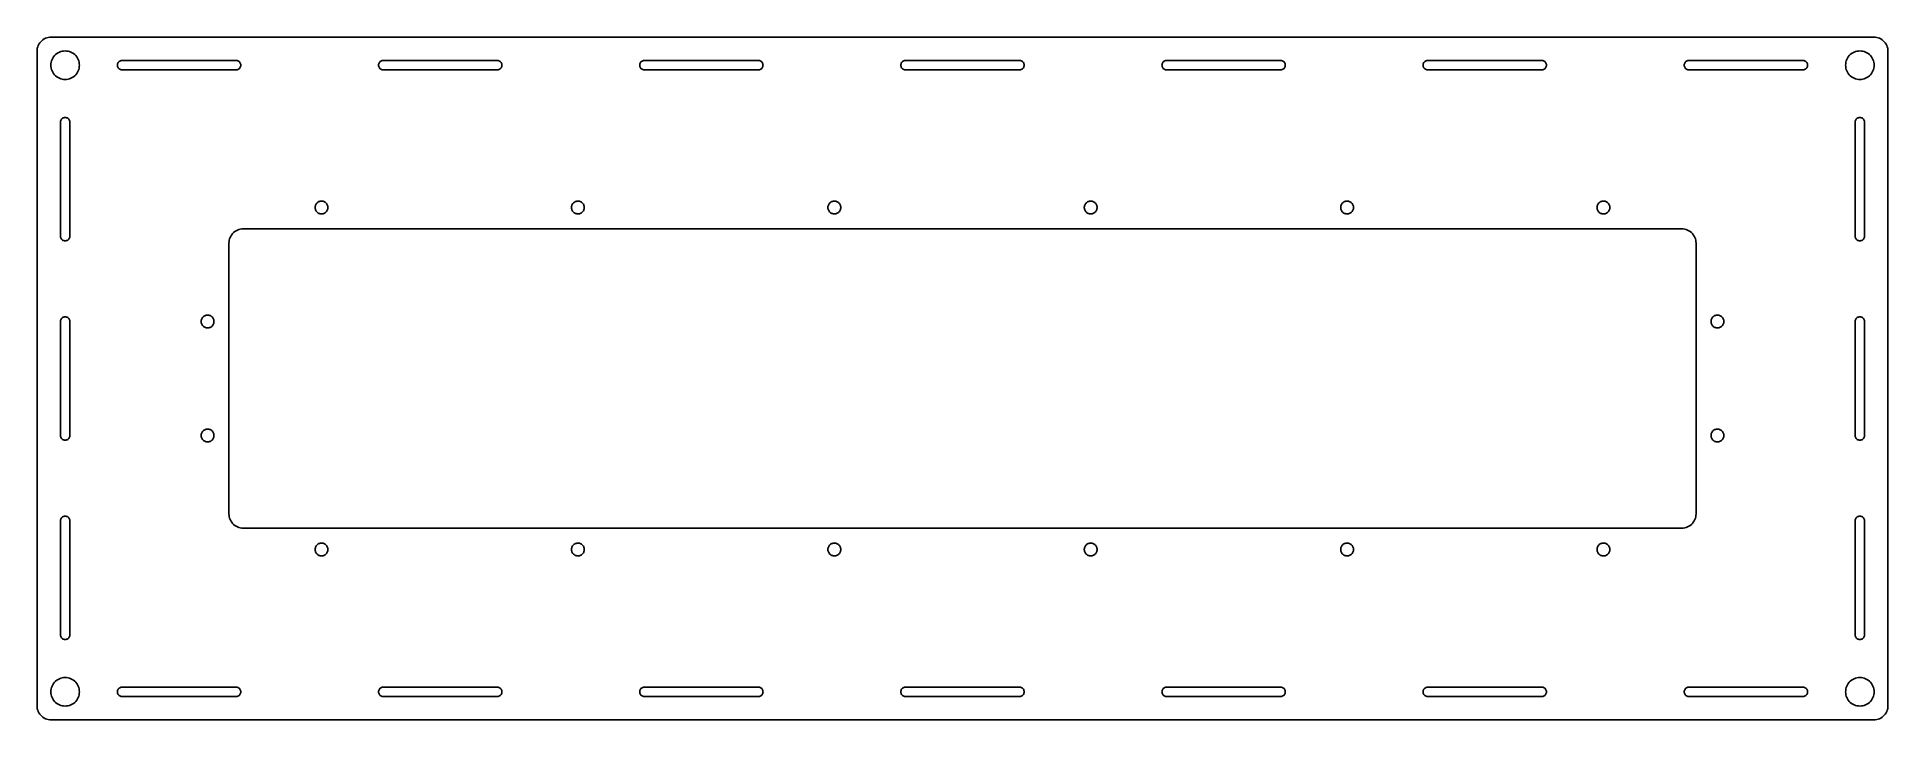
# Model space of a CAD drawing. Header units: metres. Extents: x -325 to 325, y -120 to 120.
import ezdxf

# ---------------------------------------------------------------- set-up
doc = ezdxf.new("R2010")
doc.units = ezdxf.units.M

msp = doc.modelspace()

# ---------------------------------------------------------------- linework, layer by layer
for p, q in [((-324.205, 117.325), (-324.443, 116.859)), ((-323.92, 117.764), (-324.205, 117.325)), ((-323.591, 118.171), (-323.92, 117.764)), ((-323.221, 118.541), (-323.591, 118.171)), ((-322.814, 118.87), (-323.221, 118.541)), ((-322.375, 119.155), (-322.814, 118.87)), ((-321.909, 119.393), (-322.375, 119.155)), ((-321.42, 119.58), (-321.909, 119.393)), ((-320.915, 119.716), (-321.42, 119.58)), ((-320.398, 119.798), (-320.915, 119.716)), ((-319.875, 119.825), (-320.398, 119.798)), ((319.875, 119.825), (-319.875, 119.825)), ((320.398, 119.798), (319.875, 119.825)), ((320.915, 119.716), (320.398, 119.798)), ((321.42, 119.58), (320.915, 119.716)), ((321.909, 119.393), (321.42, 119.58)), ((322.375, 119.155), (321.909, 119.393)), ((322.814, 118.87), (322.375, 119.155)), ((323.221, 118.541), (322.814, 118.87)), ((323.591, 118.171), (323.221, 118.541)), ((323.92, 117.764), (323.591, 118.171)), ((324.205, 117.325), (323.92, 117.764)), ((324.443, 116.859), (324.205, 117.325)), ((-324.848, 115.348), (-324.875, 114.825)), ((-324.875, 114.825), (-324.875, -114.825)), ((-324.766, 115.865), (-324.848, 115.348)), ((-324.63, 116.37), (-324.766, 115.865)), ((-324.443, 116.859), (-324.63, 116.37)), ((-320, 109.95), (-319.973, 110.473)), ((-319.973, 110.473), (-319.891, 110.99)), ((-319.891, 110.99), (-319.755, 111.495)), ((-319.755, 111.495), (-319.568, 111.984)), ((-319.568, 111.984), (-319.33, 112.45)), ((-319.33, 112.45), (-319.045, 112.889)), ((-319.045, 112.889), (-318.716, 113.296)), ((-318.716, 113.296), (-318.346, 113.666)), ((-318.346, 113.666), (-317.939, 113.995)), ((-317.939, 113.995), (-317.5, 114.28)), ((-317.5, 114.28), (-317.034, 114.518)), ((-317.034, 114.518), (-316.545, 114.705)), ((-316.545, 114.705), (-316.04, 114.841)), ((-316.04, 114.841), (-315.523, 114.923)), ((-315.523, 114.923), (-315, 114.95)), ((-315, 114.95), (-314.477, 114.923)), ((-314.477, 114.923), (-313.96, 114.841)), ((-313.96, 114.841), (-313.455, 114.705)), ((-313.455, 114.705), (-312.966, 114.518)), ((-312.966, 114.518), (-312.5, 114.28)), ((-312.5, 114.28), (-312.061, 113.995)), ((-312.061, 113.995), (-311.654, 113.666)), ((-311.654, 113.666), (-311.284, 113.296)), ((-311.284, 113.296), (-310.955, 112.889)), ((-310.955, 112.889), (-310.67, 112.45)), ((-310.67, 112.45), (-310.432, 111.984)), ((-310.432, 111.984), (-310.245, 111.495)), ((-310.245, 111.495), (-310.109, 110.99)), ((-310.109, 110.99), (-310.027, 110.473)), ((-310.027, 110.473), (-310, 109.95)), ((-296.577, 110.436), (-296.487, 110.666)), ((-296.487, 110.666), (-296.363, 110.879)), ((-296.363, 110.879), (-296.21, 111.072)), ((-296.21, 111.072), (-296.029, 111.24)), ((-296.029, 111.24), (-295.825, 111.379)), ((-295.825, 111.379), (-295.603, 111.486)), ((-295.603, 111.486), (-295.367, 111.559)), ((-295.367, 111.559), (-295.123, 111.595)), ((-295.123, 111.595), (-254.877, 111.595)), ((-254.877, 111.595), (-254.633, 111.559)), ((-254.633, 111.559), (-254.397, 111.486)), ((-254.397, 111.486), (-254.175, 111.379)), ((-254.175, 111.379), (-253.971, 111.24)), ((-253.971, 111.24), (-253.79, 111.072)), ((-253.79, 111.072), (-253.637, 110.879)), ((-253.637, 110.879), (-253.513, 110.666)), ((-253.513, 110.666), (-253.423, 110.436)), ((-204.91, 110.436), (-204.82, 110.666)), ((-204.82, 110.666), (-204.697, 110.879)), ((-204.697, 110.879), (-204.543, 111.072)), ((-204.543, 111.072), (-204.362, 111.24)), ((-204.362, 111.24), (-204.158, 111.379)), ((-204.158, 111.379), (-203.936, 111.486)), ((-203.936, 111.486), (-203.701, 111.559)), ((-203.701, 111.559), (-203.457, 111.595)), ((-203.457, 111.595), (-163.21, 111.595)), ((-163.21, 111.595), (-162.966, 111.559)), ((-162.966, 111.559), (-162.731, 111.486)), ((-162.731, 111.486), (-162.508, 111.379)), ((-162.508, 111.379), (-162.305, 111.24)), ((-162.305, 111.24), (-162.124, 111.072)), ((-162.124, 111.072), (-161.97, 110.879)), ((-161.97, 110.879), (-161.847, 110.666)), ((-161.847, 110.666), (-161.757, 110.436)), ((-113.243, 110.436), (-113.153, 110.666)), ((-113.153, 110.666), (-113.03, 110.879)), ((-113.03, 110.879), (-112.876, 111.072)), ((-112.876, 111.072), (-112.695, 111.24)), ((-112.695, 111.24), (-112.492, 111.379)), ((-112.492, 111.379), (-112.269, 111.486)), ((-112.269, 111.486), (-112.034, 111.559)), ((-112.034, 111.559), (-111.79, 111.595)), ((-111.79, 111.595), (-71.5434, 111.595)), ((-71.5434, 111.595), (-71.2995, 111.559)), ((-71.2995, 111.559), (-71.0638, 111.486)), ((-71.0638, 111.486), (-70.8417, 111.379)), ((-70.8417, 111.379), (-70.6379, 111.24)), ((-70.6379, 111.24), (-70.4571, 111.072)), ((-70.4571, 111.072), (-70.3034, 110.879)), ((-70.3034, 110.879), (-70.1801, 110.666)), ((-70.1801, 110.666), (-70.09, 110.436)), ((-21.5767, 110.436), (-21.4866, 110.666)), ((-21.4866, 110.666), (-21.3633, 110.879)), ((-21.3633, 110.879), (-21.2095, 111.072)), ((-21.2095, 111.072), (-21.0287, 111.24)), ((-21.0287, 111.24), (-20.825, 111.379)), ((-20.825, 111.379), (-20.6028, 111.486)), ((-20.6028, 111.486), (-20.3672, 111.559)), ((-20.3672, 111.559), (-20.1233, 111.595)), ((-20.1233, 111.595), (20.1233, 111.595)), ((20.1233, 111.595), (20.3672, 111.559)), ((20.3672, 111.559), (20.6028, 111.486)), ((20.6028, 111.486), (20.825, 111.379)), ((20.825, 111.379), (21.0287, 111.24)), ((21.0287, 111.24), (21.2095, 111.072)), ((21.2095, 111.072), (21.3633, 110.879)), ((21.3633, 110.879), (21.4866, 110.666)), ((21.4866, 110.666), (21.5767, 110.436)), ((70.09, 110.436), (70.1801, 110.666)), ((70.1801, 110.666), (70.3034, 110.879)), ((70.3034, 110.879), (70.4571, 111.072)), ((70.4571, 111.072), (70.6379, 111.24)), ((70.6379, 111.24), (70.8417, 111.379)), ((70.8417, 111.379), (71.0638, 111.486)), ((71.0638, 111.486), (71.2995, 111.559)), ((71.2995, 111.559), (71.5434, 111.595)), ((71.5434, 111.595), (111.79, 111.595)), ((111.79, 111.595), (112.034, 111.559)), ((112.034, 111.559), (112.269, 111.486)), ((112.269, 111.486), (112.492, 111.379)), ((112.492, 111.379), (112.695, 111.24)), ((112.695, 111.24), (112.876, 111.072)), ((112.876, 111.072), (113.03, 110.879)), ((113.03, 110.879), (113.153, 110.666)), ((113.153, 110.666), (113.243, 110.436)), ((161.757, 110.436), (161.847, 110.666)), ((161.847, 110.666), (161.97, 110.879)), ((161.97, 110.879), (162.124, 111.072)), ((162.124, 111.072), (162.305, 111.24)), ((162.305, 111.24), (162.508, 111.379)), ((162.508, 111.379), (162.731, 111.486)), ((162.731, 111.486), (162.966, 111.559)), ((162.966, 111.559), (163.21, 111.595)), ((163.21, 111.595), (203.457, 111.595)), ((203.457, 111.595), (203.701, 111.559)), ((203.701, 111.559), (203.936, 111.486)), ((203.936, 111.486), (204.158, 111.379)), ((204.158, 111.379), (204.362, 111.24)), ((204.362, 111.24), (204.543, 111.072)), ((204.543, 111.072), (204.697, 110.879)), ((204.697, 110.879), (204.82, 110.666)), ((204.82, 110.666), (204.91, 110.436)), ((253.423, 110.436), (253.513, 110.666)), ((253.513, 110.666), (253.637, 110.879)), ((253.637, 110.879), (253.79, 111.072)), ((253.79, 111.072), (253.971, 111.24)), ((253.971, 111.24), (254.175, 111.379)), ((254.175, 111.379), (254.397, 111.486)), ((254.397, 111.486), (254.633, 111.559)), ((254.633, 111.559), (254.877, 111.595)), ((254.877, 111.595), (295.123, 111.595)), ((295.123, 111.595), (295.367, 111.559)), ((295.367, 111.559), (295.603, 111.486)), ((295.603, 111.486), (295.825, 111.379)), ((295.825, 111.379), (296.029, 111.24)), ((296.029, 111.24), (296.21, 111.072)), ((296.21, 111.072), (296.363, 110.879)), ((296.363, 110.879), (296.487, 110.666)), ((296.487, 110.666), (296.577, 110.436)), ((310, 109.95), (310.027, 110.473)), ((310.027, 110.473), (310.109, 110.99)), ((310.109, 110.99), (310.245, 111.495)), ((310.245, 111.495), (310.432, 111.984)), ((310.432, 111.984), (310.67, 112.45)), ((310.67, 112.45), (310.955, 112.889)), ((310.955, 112.889), (311.284, 113.296)), ((311.284, 113.296), (311.654, 113.666)), ((311.654, 113.666), (312.061, 113.995)), ((312.061, 113.995), (312.5, 114.28)), ((312.5, 114.28), (312.966, 114.518)), ((312.966, 114.518), (313.455, 114.705)), ((313.455, 114.705), (313.96, 114.841)), ((313.96, 114.841), (314.477, 114.923)), ((314.477, 114.923), (315, 114.95)), ((315, 114.95), (315.523, 114.923)), ((315.523, 114.923), (316.04, 114.841)), ((316.04, 114.841), (316.545, 114.705)), ((316.545, 114.705), (317.034, 114.518)), ((317.034, 114.518), (317.5, 114.28)), ((317.5, 114.28), (317.939, 113.995)), ((317.939, 113.995), (318.346, 113.666)), ((318.346, 113.666), (318.716, 113.296)), ((318.716, 113.296), (319.045, 112.889)), ((319.045, 112.889), (319.33, 112.45)), ((319.33, 112.45), (319.568, 111.984)), ((319.568, 111.984), (319.755, 111.495)), ((319.755, 111.495), (319.891, 110.99)), ((319.891, 110.99), (319.973, 110.473)), ((319.973, 110.473), (320, 109.95)), ((324.63, 116.37), (324.443, 116.859)), ((324.766, 115.865), (324.63, 116.37)), ((324.848, 115.348), (324.766, 115.865)), ((324.875, 114.825), (324.848, 115.348)), ((324.875, -114.825), (324.875, 114.825)), ((-319.973, 109.427), (-320, 109.95)), ((-319.891, 108.91), (-319.973, 109.427)), ((-319.755, 108.405), (-319.891, 108.91)), ((-319.568, 107.916), (-319.755, 108.405)), ((-319.33, 107.45), (-319.568, 107.916)), ((-319.045, 107.011), (-319.33, 107.45)), ((-318.716, 106.604), (-319.045, 107.011)), ((-318.346, 106.234), (-318.716, 106.604)), ((-317.939, 105.905), (-318.346, 106.234)), ((-317.5, 105.62), (-317.939, 105.905)), ((-317.034, 105.382), (-317.5, 105.62)), ((-316.545, 105.195), (-317.034, 105.382)), ((-316.04, 105.059), (-316.545, 105.195)), ((-315.523, 104.977), (-316.04, 105.059)), ((-315, 104.95), (-315.523, 104.977)), ((-314.477, 104.977), (-315, 104.95)), ((-313.96, 105.059), (-314.477, 104.977)), ((-313.455, 105.195), (-313.96, 105.059)), ((-312.966, 105.382), (-313.455, 105.195)), ((-312.5, 105.62), (-312.966, 105.382)), ((-312.061, 105.905), (-312.5, 105.62)), ((-311.654, 106.234), (-312.061, 105.905)), ((-311.284, 106.604), (-311.654, 106.234)), ((-310.955, 107.011), (-311.284, 106.604)), ((-310.67, 107.45), (-310.955, 107.011)), ((-310.432, 107.916), (-310.67, 107.45)), ((-310.245, 108.405), (-310.432, 107.916)), ((-310.109, 108.91), (-310.245, 108.405)), ((-310.027, 109.427), (-310.109, 108.91)), ((-310, 109.95), (-310.027, 109.427)), ((-296.65, 109.95), (-296.632, 110.196)), ((-296.632, 109.704), (-296.65, 109.95)), ((-296.632, 110.196), (-296.577, 110.436)), ((-296.577, 109.464), (-296.632, 109.704)), ((-296.487, 109.234), (-296.577, 109.464)), ((-296.363, 109.021), (-296.487, 109.234)), ((-296.21, 108.828), (-296.363, 109.021)), ((-296.029, 108.66), (-296.21, 108.828)), ((-295.825, 108.521), (-296.029, 108.66)), ((-295.603, 108.414), (-295.825, 108.521)), ((-295.367, 108.341), (-295.603, 108.414)), ((-295.123, 108.305), (-295.367, 108.341)), ((-254.877, 108.305), (-295.123, 108.305)), ((-254.633, 108.341), (-254.877, 108.305)), ((-254.397, 108.414), (-254.633, 108.341)), ((-254.175, 108.521), (-254.397, 108.414)), ((-253.971, 108.66), (-254.175, 108.521)), ((-253.79, 108.828), (-253.971, 108.66)), ((-253.637, 109.021), (-253.79, 108.828)), ((-253.513, 109.234), (-253.637, 109.021)), ((-253.423, 109.464), (-253.513, 109.234)), ((-253.423, 110.436), (-253.368, 110.196)), ((-253.368, 109.704), (-253.423, 109.464)), ((-253.368, 110.196), (-253.35, 109.95)), ((-253.35, 109.95), (-253.368, 109.704)), ((-204.983, 109.95), (-204.965, 110.196)), ((-204.965, 109.704), (-204.983, 109.95)), ((-204.965, 110.196), (-204.91, 110.436)), ((-204.91, 109.464), (-204.965, 109.704)), ((-204.82, 109.234), (-204.91, 109.464)), ((-204.697, 109.021), (-204.82, 109.234)), ((-204.543, 108.828), (-204.697, 109.021)), ((-204.362, 108.66), (-204.543, 108.828)), ((-204.158, 108.521), (-204.362, 108.66)), ((-203.936, 108.414), (-204.158, 108.521)), ((-203.701, 108.341), (-203.936, 108.414)), ((-203.457, 108.305), (-203.701, 108.341)), ((-163.21, 108.305), (-203.457, 108.305)), ((-162.966, 108.341), (-163.21, 108.305)), ((-162.731, 108.414), (-162.966, 108.341)), ((-162.508, 108.521), (-162.731, 108.414)), ((-162.305, 108.66), (-162.508, 108.521)), ((-162.124, 108.828), (-162.305, 108.66)), ((-161.97, 109.021), (-162.124, 108.828)), ((-161.847, 109.234), (-161.97, 109.021)), ((-161.757, 109.464), (-161.847, 109.234)), ((-161.757, 110.436), (-161.702, 110.196)), ((-161.702, 109.704), (-161.757, 109.464)), ((-161.702, 110.196), (-161.683, 109.95)), ((-161.683, 109.95), (-161.702, 109.704)), ((-113.317, 109.95), (-113.298, 110.196)), ((-113.298, 109.704), (-113.317, 109.95)), ((-113.298, 110.196), (-113.243, 110.436)), ((-113.243, 109.464), (-113.298, 109.704)), ((-113.153, 109.234), (-113.243, 109.464)), ((-113.03, 109.021), (-113.153, 109.234)), ((-112.876, 108.828), (-113.03, 109.021)), ((-112.695, 108.66), (-112.876, 108.828)), ((-112.492, 108.521), (-112.695, 108.66)), ((-112.269, 108.414), (-112.492, 108.521)), ((-112.034, 108.341), (-112.269, 108.414)), ((-111.79, 108.305), (-112.034, 108.341)), ((-71.5434, 108.305), (-111.79, 108.305)), ((-71.2995, 108.341), (-71.5434, 108.305)), ((-71.0638, 108.414), (-71.2995, 108.341)), ((-70.8417, 108.521), (-71.0638, 108.414)), ((-70.6379, 108.66), (-70.8417, 108.521)), ((-70.4571, 108.828), (-70.6379, 108.66)), ((-70.3034, 109.021), (-70.4571, 108.828)), ((-70.1801, 109.234), (-70.3034, 109.021)), ((-70.09, 109.464), (-70.1801, 109.234)), ((-70.09, 110.436), (-70.0351, 110.196)), ((-70.0351, 109.704), (-70.09, 109.464)), ((-70.0351, 110.196), (-70.0167, 109.95)), ((-70.0167, 109.95), (-70.0351, 109.704)), ((-21.65, 109.95), (-21.6316, 110.196)), ((-21.6316, 109.704), (-21.65, 109.95)), ((-21.6316, 110.196), (-21.5767, 110.436)), ((-21.5767, 109.464), (-21.6316, 109.704)), ((-21.4866, 109.234), (-21.5767, 109.464)), ((-21.3633, 109.021), (-21.4866, 109.234)), ((-21.2095, 108.828), (-21.3633, 109.021)), ((-21.0287, 108.66), (-21.2095, 108.828)), ((-20.825, 108.521), (-21.0287, 108.66)), ((-20.6028, 108.414), (-20.825, 108.521)), ((-20.3672, 108.341), (-20.6028, 108.414)), ((-20.1233, 108.305), (-20.3672, 108.341)), ((20.1233, 108.305), (-20.1233, 108.305)), ((20.3672, 108.341), (20.1233, 108.305)), ((20.6028, 108.414), (20.3672, 108.341)), ((20.825, 108.521), (20.6028, 108.414)), ((21.0287, 108.66), (20.825, 108.521)), ((21.2095, 108.828), (21.0287, 108.66)), ((21.3633, 109.021), (21.2095, 108.828)), ((21.4866, 109.234), (21.3633, 109.021)), ((21.5767, 109.464), (21.4866, 109.234)), ((21.5767, 110.436), (21.6316, 110.196)), ((21.6316, 109.704), (21.5767, 109.464)), ((21.6316, 110.196), (21.65, 109.95)), ((21.65, 109.95), (21.6316, 109.704)), ((70.0167, 109.95), (70.0351, 110.196)), ((70.0351, 109.704), (70.0167, 109.95)), ((70.0351, 110.196), (70.09, 110.436)), ((70.09, 109.464), (70.0351, 109.704)), ((70.1801, 109.234), (70.09, 109.464)), ((70.3034, 109.021), (70.1801, 109.234)), ((70.4571, 108.828), (70.3034, 109.021)), ((70.6379, 108.66), (70.4571, 108.828)), ((70.8417, 108.521), (70.6379, 108.66)), ((71.0638, 108.414), (70.8417, 108.521)), ((71.2995, 108.341), (71.0638, 108.414)), ((71.5434, 108.305), (71.2995, 108.341)), ((111.79, 108.305), (71.5434, 108.305)), ((112.034, 108.341), (111.79, 108.305)), ((112.269, 108.414), (112.034, 108.341)), ((112.492, 108.521), (112.269, 108.414)), ((112.695, 108.66), (112.492, 108.521)), ((112.876, 108.828), (112.695, 108.66)), ((113.03, 109.021), (112.876, 108.828)), ((113.153, 109.234), (113.03, 109.021)), ((113.243, 109.464), (113.153, 109.234)), ((113.243, 110.436), (113.298, 110.196)), ((113.298, 109.704), (113.243, 109.464)), ((113.298, 110.196), (113.317, 109.95)), ((113.317, 109.95), (113.298, 109.704)), ((161.683, 109.95), (161.702, 110.196)), ((161.702, 109.704), (161.683, 109.95)), ((161.702, 110.196), (161.757, 110.436)), ((161.757, 109.464), (161.702, 109.704)), ((161.847, 109.234), (161.757, 109.464)), ((161.97, 109.021), (161.847, 109.234)), ((162.124, 108.828), (161.97, 109.021)), ((162.305, 108.66), (162.124, 108.828)), ((162.508, 108.521), (162.305, 108.66)), ((162.731, 108.414), (162.508, 108.521)), ((162.966, 108.341), (162.731, 108.414)), ((163.21, 108.305), (162.966, 108.341)), ((203.457, 108.305), (163.21, 108.305)), ((203.701, 108.341), (203.457, 108.305)), ((203.936, 108.414), (203.701, 108.341)), ((204.158, 108.521), (203.936, 108.414)), ((204.362, 108.66), (204.158, 108.521)), ((204.543, 108.828), (204.362, 108.66)), ((204.697, 109.021), (204.543, 108.828)), ((204.82, 109.234), (204.697, 109.021)), ((204.91, 109.464), (204.82, 109.234)), ((204.91, 110.436), (204.965, 110.196)), ((204.965, 109.704), (204.91, 109.464)), ((204.965, 110.196), (204.983, 109.95)), ((204.983, 109.95), (204.965, 109.704)), ((253.35, 109.95), (253.368, 110.196)), ((253.368, 109.704), (253.35, 109.95)), ((253.368, 110.196), (253.423, 110.436)), ((253.423, 109.464), (253.368, 109.704)), ((253.513, 109.234), (253.423, 109.464)), ((253.637, 109.021), (253.513, 109.234)), ((253.79, 108.828), (253.637, 109.021)), ((253.971, 108.66), (253.79, 108.828)), ((254.175, 108.521), (253.971, 108.66)), ((254.397, 108.414), (254.175, 108.521)), ((254.633, 108.341), (254.397, 108.414)), ((254.877, 108.305), (254.633, 108.341)), ((295.123, 108.305), (254.877, 108.305)), ((295.367, 108.341), (295.123, 108.305)), ((295.603, 108.414), (295.367, 108.341)), ((295.825, 108.521), (295.603, 108.414)), ((296.029, 108.66), (295.825, 108.521)), ((296.21, 108.828), (296.029, 108.66)), ((296.363, 109.021), (296.21, 108.828)), ((296.487, 109.234), (296.363, 109.021)), ((296.577, 109.464), (296.487, 109.234)), ((296.577, 110.436), (296.632, 110.196)), ((296.632, 109.704), (296.577, 109.464)), ((296.632, 110.196), (296.65, 109.95)), ((296.65, 109.95), (296.632, 109.704)), ((310.027, 109.427), (310, 109.95)), ((310.109, 108.91), (310.027, 109.427)), ((310.245, 108.405), (310.109, 108.91)), ((310.432, 107.916), (310.245, 108.405)), ((310.67, 107.45), (310.432, 107.916)), ((310.955, 107.011), (310.67, 107.45)), ((311.284, 106.604), (310.955, 107.011)), ((311.654, 106.234), (311.284, 106.604)), ((312.061, 105.905), (311.654, 106.234)), ((312.5, 105.62), (312.061, 105.905)), ((312.966, 105.382), (312.5, 105.62)), ((313.455, 105.195), (312.966, 105.382)), ((313.96, 105.059), (313.455, 105.195)), ((314.477, 104.977), (313.96, 105.059)), ((315, 104.95), (314.477, 104.977)), ((315.523, 104.977), (315, 104.95)), ((316.04, 105.059), (315.523, 104.977)), ((316.545, 105.195), (316.04, 105.059)), ((317.034, 105.382), (316.545, 105.195)), ((317.5, 105.62), (317.034, 105.382)), ((317.939, 105.905), (317.5, 105.62)), ((318.346, 106.234), (317.939, 105.905)), ((318.716, 106.604), (318.346, 106.234)), ((319.045, 107.011), (318.716, 106.604)), ((319.33, 107.45), (319.045, 107.011)), ((319.568, 107.916), (319.33, 107.45)), ((319.755, 108.405), (319.568, 107.916)), ((319.891, 108.91), (319.755, 108.405)), ((319.973, 109.427), (319.891, 108.91)), ((320, 109.95), (319.973, 109.427)), ((-316.429, 90.775), (-316.29, 90.9788)), ((-316.29, 90.9788), (-316.122, 91.1595)), ((-316.122, 91.1595), (-315.929, 91.3133)), ((-315.929, 91.3133), (-315.716, 91.4366)), ((-315.716, 91.4366), (-315.486, 91.5267)), ((-315.486, 91.5267), (-315.246, 91.5816)), ((-315.246, 91.5816), (-315, 91.6)), ((-315, 91.6), (-314.754, 91.5816)), ((-314.754, 91.5816), (-314.514, 91.5267)), ((-314.514, 91.5267), (-314.284, 91.4366)), ((-314.284, 91.4366), (-314.071, 91.3133)), ((-314.071, 91.3133), (-313.878, 91.1595)), ((-313.878, 91.1595), (-313.71, 90.9788)), ((-313.71, 90.9788), (-313.571, 90.775)), ((313.571, 90.775), (313.71, 90.9788)), ((313.71, 90.9788), (313.878, 91.1595)), ((313.878, 91.1595), (314.071, 91.3133)), ((314.071, 91.3133), (314.284, 91.4366)), ((314.284, 91.4366), (314.514, 91.5267)), ((314.514, 91.5267), (314.754, 91.5816)), ((314.754, 91.5816), (315, 91.6)), ((315, 91.6), (315.246, 91.5816)), ((315.246, 91.5816), (315.486, 91.5267)), ((315.486, 91.5267), (315.716, 91.4366)), ((315.716, 91.4366), (315.929, 91.3133)), ((315.929, 91.3133), (316.122, 91.1595)), ((316.122, 91.1595), (316.29, 90.9788)), ((316.29, 90.9788), (316.429, 90.775)), ((-316.645, 90.0733), (-316.609, 90.3172)), ((-316.645, 49.8267), (-316.645, 90.0733)), ((-316.609, 90.3172), (-316.536, 90.5528)), ((-316.536, 90.5528), (-316.429, 90.775)), ((-313.571, 90.775), (-313.464, 90.5528)), ((-313.464, 90.5528), (-313.391, 90.3172)), ((-313.391, 90.3172), (-313.355, 90.0733)), ((-313.355, 90.0733), (-313.355, 49.8267)), ((313.355, 90.0733), (313.391, 90.3172)), ((313.355, 49.8267), (313.355, 90.0733)), ((313.391, 90.3172), (313.464, 90.5528)), ((313.464, 90.5528), (313.571, 90.775)), ((316.429, 90.775), (316.536, 90.5528)), ((316.536, 90.5528), (316.609, 90.3172)), ((316.609, 90.3172), (316.645, 90.0733)), ((316.645, 90.0733), (316.645, 49.8267)), ((-227.247, 60.1239), (-227.219, 60.3703)), ((-227.247, 59.8761), (-227.247, 60.1239)), ((-227.219, 59.6297), (-227.247, 59.8761)), ((-227.219, 60.3703), (-227.165, 60.6122)), ((-227.165, 59.3878), (-227.219, 59.6297)), ((-227.165, 60.6122), (-227.085, 60.8467)), ((-227.085, 59.1533), (-227.165, 59.3878)), ((-227.085, 60.8467), (-226.979, 61.0709)), ((-226.979, 58.9291), (-227.085, 59.1533)), ((-226.979, 61.0709), (-226.849, 61.2821)), ((-226.849, 58.7179), (-226.979, 58.9291)), ((-226.849, 61.2821), (-226.697, 61.4777)), ((-226.697, 58.5223), (-226.849, 58.7179)), ((-226.697, 61.4777), (-226.524, 61.6554)), ((-226.524, 58.3446), (-226.697, 58.5223)), ((-226.524, 61.6554), (-226.333, 61.813)), ((-226.333, 61.813), (-226.125, 61.9485)), ((-226.125, 61.9485), (-225.904, 62.0605)), ((-225.904, 62.0605), (-225.672, 62.1474)), ((-225.672, 62.1474), (-225.431, 62.2083)), ((-225.431, 62.2083), (-225.186, 62.2423)), ((-225.186, 62.2423), (-224.938, 62.2491)), ((-224.938, 62.2491), (-224.691, 62.2287)), ((-224.691, 62.2287), (-224.448, 62.1812)), ((-224.448, 62.1812), (-224.211, 62.1071)), ((-224.211, 62.1071), (-223.984, 62.0076)), ((-223.984, 62.0076), (-223.769, 61.8836)), ((-223.769, 61.8836), (-223.57, 61.7368)), ((-223.57, 61.7368), (-223.387, 61.5689)), ((-223.387, 61.5689), (-223.224, 61.382)), ((-223.224, 58.618), (-223.387, 58.4311)), ((-223.224, 61.382), (-223.083, 61.1783)), ((-223.083, 58.8217), (-223.224, 58.618)), ((-223.083, 61.1783), (-222.965, 60.9602)), ((-222.965, 59.0397), (-223.083, 58.8217)), ((-222.965, 60.9602), (-222.872, 60.7306)), ((-222.872, 59.2694), (-222.965, 59.0397)), ((-222.872, 60.7306), (-222.804, 60.492)), ((-222.804, 59.508), (-222.872, 59.2694)), ((-222.804, 60.492), (-222.764, 60.2475)), ((-222.764, 59.7525), (-222.804, 59.508)), ((-222.764, 60.2475), (-222.75, 60)), ((-222.75, 60), (-222.764, 59.7525)), ((-137.247, 60.1239), (-137.219, 60.3703)), ((-137.247, 59.8761), (-137.247, 60.1239)), ((-137.219, 59.6297), (-137.247, 59.8761)), ((-137.219, 60.3703), (-137.165, 60.6122)), ((-137.165, 59.3878), (-137.219, 59.6297)), ((-137.165, 60.6122), (-137.085, 60.8467)), ((-137.085, 59.1533), (-137.165, 59.3878)), ((-137.085, 60.8467), (-136.979, 61.0709)), ((-136.979, 58.9291), (-137.085, 59.1533)), ((-136.979, 61.0709), (-136.849, 61.2821)), ((-136.849, 58.7179), (-136.979, 58.9291)), ((-136.849, 61.2821), (-136.697, 61.4777)), ((-136.697, 58.5223), (-136.849, 58.7179)), ((-136.697, 61.4777), (-136.524, 61.6554)), ((-136.524, 58.3446), (-136.697, 58.5223)), ((-136.524, 61.6554), (-136.333, 61.813)), ((-136.333, 61.813), (-136.125, 61.9485)), ((-136.125, 61.9485), (-135.904, 62.0605)), ((-135.904, 62.0605), (-135.672, 62.1474)), ((-135.672, 62.1474), (-135.431, 62.2083)), ((-135.431, 62.2083), (-135.186, 62.2423)), ((-135.186, 62.2423), (-134.938, 62.2491)), ((-134.938, 62.2491), (-134.691, 62.2287)), ((-134.691, 62.2287), (-134.448, 62.1812)), ((-134.448, 62.1812), (-134.211, 62.1071)), ((-134.211, 62.1071), (-133.984, 62.0076)), ((-133.984, 62.0076), (-133.769, 61.8836)), ((-133.769, 61.8836), (-133.57, 61.7368)), ((-133.57, 61.7368), (-133.387, 61.5689)), ((-133.387, 61.5689), (-133.224, 61.382)), ((-133.224, 58.618), (-133.387, 58.4311)), ((-133.224, 61.382), (-133.083, 61.1783)), ((-133.083, 58.8217), (-133.224, 58.618)), ((-133.083, 61.1783), (-132.965, 60.9602)), ((-132.965, 59.0397), (-133.083, 58.8217)), ((-132.965, 60.9602), (-132.872, 60.7306)), ((-132.872, 59.2694), (-132.965, 59.0397)), ((-132.872, 60.7306), (-132.804, 60.492)), ((-132.804, 59.508), (-132.872, 59.2694)), ((-132.804, 60.492), (-132.764, 60.2475)), ((-132.764, 59.7525), (-132.804, 59.508)), ((-132.764, 60.2475), (-132.75, 60)), ((-132.75, 60), (-132.764, 59.7525)), ((-47.2466, 60.1239), (-47.2193, 60.3703)), ((-47.2466, 59.8761), (-47.2466, 60.1239)), ((-47.2193, 59.6297), (-47.2466, 59.8761)), ((-47.2193, 60.3703), (-47.1651, 60.6122)), ((-47.1651, 59.3878), (-47.2193, 59.6297)), ((-47.1651, 60.6122), (-47.0846, 60.8467)), ((-47.0846, 59.1533), (-47.1651, 59.3878)), ((-47.0846, 60.8467), (-46.9788, 61.0709)), ((-46.9788, 58.9291), (-47.0846, 59.1533)), ((-46.9788, 61.0709), (-46.849, 61.2821)), ((-46.849, 58.7179), (-46.9788, 58.9291)), ((-46.849, 61.2821), (-46.6967, 61.4777)), ((-46.6967, 58.5223), (-46.849, 58.7179)), ((-46.6967, 61.4777), (-46.5239, 61.6554)), ((-46.5239, 58.3446), (-46.6967, 58.5223)), ((-46.5239, 61.6554), (-46.3325, 61.813)), ((-46.3325, 61.813), (-46.125, 61.9485)), ((-46.125, 61.9485), (-45.9038, 62.0605)), ((-45.9038, 62.0605), (-45.6716, 62.1474)), ((-45.6716, 62.1474), (-45.4314, 62.2083)), ((-45.4314, 62.2083), (-45.1858, 62.2423)), ((-45.1858, 62.2423), (-44.938, 62.2491)), ((-44.938, 62.2491), (-44.6909, 62.2287)), ((-44.6909, 62.2287), (-44.4476, 62.1812)), ((-44.4476, 62.1812), (-44.2111, 62.1071)), ((-44.2111, 62.1071), (-43.984, 62.0076)), ((-43.984, 62.0076), (-43.7694, 61.8836)), ((-43.7694, 61.8836), (-43.5696, 61.7368)), ((-43.5696, 61.7368), (-43.3872, 61.5689)), ((-43.3872, 61.5689), (-43.2244, 61.382)), ((-43.2244, 58.618), (-43.3872, 58.4311)), ((-43.2244, 61.382), (-43.0832, 61.1783)), ((-43.0832, 58.8217), (-43.2244, 58.618)), ((-43.0832, 61.1783), (-42.9652, 60.9602)), ((-42.9652, 59.0397), (-43.0832, 58.8217)), ((-42.9652, 60.9602), (-42.8719, 60.7306)), ((-42.8719, 59.2694), (-42.9652, 59.0397)), ((-42.8719, 60.7306), (-42.8045, 60.492)), ((-42.8045, 59.508), (-42.8719, 59.2694)), ((-42.8045, 60.492), (-42.7637, 60.2475)), ((-42.7637, 59.7525), (-42.8045, 59.508)), ((-42.7637, 60.2475), (-42.75, 60)), ((-42.75, 60), (-42.7637, 59.7525)), ((42.7534, 60.1239), (42.7807, 60.3703)), ((42.7534, 59.8761), (42.7534, 60.1239)), ((42.7807, 59.6297), (42.7534, 59.8761)), ((42.7807, 60.3703), (42.8349, 60.6122)), ((42.8349, 59.3878), (42.7807, 59.6297)), ((42.8349, 60.6122), (42.9154, 60.8467)), ((42.9154, 59.1533), (42.8349, 59.3878)), ((42.9154, 60.8467), (43.0212, 61.0709)), ((43.0212, 58.9291), (42.9154, 59.1533)), ((43.0212, 61.0709), (43.151, 61.2821)), ((43.151, 58.7179), (43.0212, 58.9291)), ((43.151, 61.2821), (43.3033, 61.4777)), ((43.3033, 58.5223), (43.151, 58.7179)), ((43.3033, 61.4777), (43.4761, 61.6554)), ((43.4761, 58.3446), (43.3033, 58.5223)), ((43.4761, 61.6554), (43.6675, 61.813)), ((43.6675, 61.813), (43.875, 61.9485)), ((43.875, 61.9485), (44.0962, 62.0605)), ((44.0962, 62.0605), (44.3283, 62.1474)), ((44.3283, 62.1474), (44.5686, 62.2083)), ((44.5686, 62.2083), (44.8142, 62.2423)), ((44.8142, 62.2423), (45.062, 62.2491)), ((45.062, 62.2491), (45.309, 62.2287)), ((45.309, 62.2287), (45.5523, 62.1812)), ((45.5523, 62.1812), (45.7889, 62.1071)), ((45.7889, 62.1071), (46.0159, 62.0076)), ((46.0159, 62.0076), (46.2306, 61.8836)), ((46.2306, 61.8836), (46.4304, 61.7368)), ((46.4304, 61.7368), (46.6128, 61.5689)), ((46.6128, 61.5689), (46.7756, 61.382)), ((46.7756, 58.618), (46.6128, 58.4311)), ((46.7756, 61.382), (46.9168, 61.1783)), ((46.9168, 58.8217), (46.7756, 58.618)), ((46.9168, 61.1783), (47.0348, 60.9602)), ((47.0348, 59.0397), (46.9168, 58.8217)), ((47.0348, 60.9602), (47.1281, 60.7306)), ((47.1281, 59.2694), (47.0348, 59.0397)), ((47.1281, 60.7306), (47.1955, 60.492)), ((47.1955, 59.508), (47.1281, 59.2694)), ((47.1955, 60.492), (47.2363, 60.2475)), ((47.2363, 59.7525), (47.1955, 59.508)), ((47.2363, 60.2475), (47.25, 60)), ((47.25, 60), (47.2363, 59.7525)), ((132.753, 60.1239), (132.781, 60.3703)), ((132.753, 59.8761), (132.753, 60.1239)), ((132.781, 59.6297), (132.753, 59.8761)), ((132.781, 60.3703), (132.835, 60.6122)), ((132.835, 59.3878), (132.781, 59.6297)), ((132.835, 60.6122), (132.915, 60.8467)), ((132.915, 59.1533), (132.835, 59.3878)), ((132.915, 60.8467), (133.021, 61.0709)), ((133.021, 58.9291), (132.915, 59.1533)), ((133.021, 61.0709), (133.151, 61.2821)), ((133.151, 58.7179), (133.021, 58.9291)), ((133.151, 61.2821), (133.303, 61.4777)), ((133.303, 58.5223), (133.151, 58.7179)), ((133.303, 61.4777), (133.476, 61.6554)), ((133.476, 58.3446), (133.303, 58.5223)), ((133.476, 61.6554), (133.667, 61.813)), ((133.667, 61.813), (133.875, 61.9485)), ((133.875, 61.9485), (134.096, 62.0605)), ((134.096, 62.0605), (134.328, 62.1474)), ((134.328, 62.1474), (134.569, 62.2083)), ((134.569, 62.2083), (134.814, 62.2423)), ((134.814, 62.2423), (135.062, 62.2491)), ((135.062, 62.2491), (135.309, 62.2287)), ((135.309, 62.2287), (135.552, 62.1812)), ((135.552, 62.1812), (135.789, 62.1071)), ((135.789, 62.1071), (136.016, 62.0076)), ((136.016, 62.0076), (136.231, 61.8836)), ((136.231, 61.8836), (136.43, 61.7368)), ((136.43, 61.7368), (136.613, 61.5689)), ((136.613, 61.5689), (136.776, 61.382)), ((136.776, 58.618), (136.613, 58.4311)), ((136.776, 61.382), (136.917, 61.1783)), ((136.917, 58.8217), (136.776, 58.618)), ((136.917, 61.1783), (137.035, 60.9602)), ((137.035, 59.0397), (136.917, 58.8217)), ((137.035, 60.9602), (137.128, 60.7306)), ((137.128, 59.2694), (137.035, 59.0397)), ((137.128, 60.7306), (137.196, 60.492)), ((137.196, 59.508), (137.128, 59.2694)), ((137.196, 60.492), (137.236, 60.2475)), ((137.236, 59.7525), (137.196, 59.508)), ((137.236, 60.2475), (137.25, 60)), ((137.25, 60), (137.236, 59.7525)), ((222.753, 60.1239), (222.781, 60.3703)), ((222.753, 59.8761), (222.753, 60.1239)), ((222.781, 59.6297), (222.753, 59.8761)), ((222.781, 60.3703), (222.835, 60.6122)), ((222.835, 59.3878), (222.781, 59.6297)), ((222.835, 60.6122), (222.915, 60.8467)), ((222.915, 59.1533), (222.835, 59.3878)), ((222.915, 60.8467), (223.021, 61.0709)), ((223.021, 58.9291), (222.915, 59.1533)), ((223.021, 61.0709), (223.151, 61.2821)), ((223.151, 58.7179), (223.021, 58.9291)), ((223.151, 61.2821), (223.303, 61.4777)), ((223.303, 58.5223), (223.151, 58.7179)), ((223.303, 61.4777), (223.476, 61.6554)), ((223.476, 58.3446), (223.303, 58.5223)), ((223.476, 61.6554), (223.667, 61.813)), ((223.667, 61.813), (223.875, 61.9485)), ((223.875, 61.9485), (224.096, 62.0605)), ((224.096, 62.0605), (224.328, 62.1474)), ((224.328, 62.1474), (224.569, 62.2083)), ((224.569, 62.2083), (224.814, 62.2423)), ((224.814, 62.2423), (225.062, 62.2491)), ((225.062, 62.2491), (225.309, 62.2287)), ((225.309, 62.2287), (225.552, 62.1812)), ((225.552, 62.1812), (225.789, 62.1071)), ((225.789, 62.1071), (226.016, 62.0076)), ((226.016, 62.0076), (226.231, 61.8836)), ((226.231, 61.8836), (226.43, 61.7368)), ((226.43, 61.7368), (226.613, 61.5689)), ((226.613, 61.5689), (226.776, 61.382)), ((226.776, 58.618), (226.613, 58.4311)), ((226.776, 61.382), (226.917, 61.1783)), ((226.917, 58.8217), (226.776, 58.618)), ((226.917, 61.1783), (227.035, 60.9602)), ((227.035, 59.0397), (226.917, 58.8217)), ((227.035, 60.9602), (227.128, 60.7306)), ((227.128, 59.2694), (227.035, 59.0397)), ((227.128, 60.7306), (227.196, 60.492)), ((227.196, 59.508), (227.128, 59.2694)), ((227.196, 60.492), (227.236, 60.2475)), ((227.236, 59.7525), (227.196, 59.508)), ((227.236, 60.2475), (227.25, 60)), ((227.25, 60), (227.236, 59.7525)), ((-255, 51.8301), (-254.534, 52.0677)), ((-254.534, 52.0677), (-254.045, 52.2553)), ((-254.045, 52.2553), (-253.54, 52.3907)), ((-253.54, 52.3907), (-253.023, 52.4726)), ((-253.023, 52.4726), (-252.5, 52.5)), ((-252.5, 52.5), (252.5, 52.5)), ((-226.333, 58.187), (-226.524, 58.3446)), ((-226.125, 58.0514), (-226.333, 58.187)), ((-225.904, 57.9395), (-226.125, 58.0514)), ((-225.672, 57.8526), (-225.904, 57.9395)), ((-225.431, 57.7917), (-225.672, 57.8526)), ((-225.186, 57.7577), (-225.431, 57.7917)), ((-224.938, 57.7509), (-225.186, 57.7577)), ((-224.691, 57.7713), (-224.938, 57.7509)), ((-224.448, 57.8188), (-224.691, 57.7713)), ((-224.211, 57.8928), (-224.448, 57.8188)), ((-223.984, 57.9924), (-224.211, 57.8928)), ((-223.769, 58.1164), (-223.984, 57.9924)), ((-223.57, 58.2632), (-223.769, 58.1164)), ((-223.387, 58.4311), (-223.57, 58.2632)), ((-136.333, 58.187), (-136.524, 58.3446)), ((-136.125, 58.0514), (-136.333, 58.187)), ((-135.904, 57.9395), (-136.125, 58.0514)), ((-135.672, 57.8526), (-135.904, 57.9395)), ((-135.431, 57.7917), (-135.672, 57.8526)), ((-135.186, 57.7577), (-135.431, 57.7917)), ((-134.938, 57.7509), (-135.186, 57.7577)), ((-134.691, 57.7713), (-134.938, 57.7509)), ((-134.448, 57.8188), (-134.691, 57.7713)), ((-134.211, 57.8928), (-134.448, 57.8188)), ((-133.984, 57.9924), (-134.211, 57.8928)), ((-133.769, 58.1164), (-133.984, 57.9924)), ((-133.57, 58.2632), (-133.769, 58.1164)), ((-133.387, 58.4311), (-133.57, 58.2632)), ((-46.3325, 58.187), (-46.5239, 58.3446)), ((-46.125, 58.0514), (-46.3325, 58.187)), ((-45.9038, 57.9395), (-46.125, 58.0514)), ((-45.6716, 57.8526), (-45.9038, 57.9395)), ((-45.4314, 57.7917), (-45.6716, 57.8526)), ((-45.1858, 57.7577), (-45.4314, 57.7917)), ((-44.938, 57.7509), (-45.1858, 57.7577)), ((-44.6909, 57.7713), (-44.938, 57.7509)), ((-44.4476, 57.8188), (-44.6909, 57.7713)), ((-44.2111, 57.8928), (-44.4476, 57.8188)), ((-43.984, 57.9924), (-44.2111, 57.8928)), ((-43.7694, 58.1164), (-43.984, 57.9924)), ((-43.5696, 58.2632), (-43.7694, 58.1164)), ((-43.3872, 58.4311), (-43.5696, 58.2632)), ((43.6675, 58.187), (43.4761, 58.3446)), ((43.875, 58.0514), (43.6675, 58.187)), ((44.0962, 57.9395), (43.875, 58.0514)), ((44.3283, 57.8526), (44.0962, 57.9395)), ((44.5686, 57.7917), (44.3283, 57.8526)), ((44.8142, 57.7577), (44.5686, 57.7917)), ((45.062, 57.7509), (44.8142, 57.7577)), ((45.309, 57.7713), (45.062, 57.7509)), ((45.5523, 57.8188), (45.309, 57.7713)), ((45.7889, 57.8928), (45.5523, 57.8188)), ((46.0159, 57.9924), (45.7889, 57.8928)), ((46.2306, 58.1164), (46.0159, 57.9924)), ((46.4304, 58.2632), (46.2306, 58.1164)), ((46.6128, 58.4311), (46.4304, 58.2632)), ((133.667, 58.187), (133.476, 58.3446)), ((133.875, 58.0514), (133.667, 58.187)), ((134.096, 57.9395), (133.875, 58.0514)), ((134.328, 57.8526), (134.096, 57.9395)), ((134.569, 57.7917), (134.328, 57.8526)), ((134.814, 57.7577), (134.569, 57.7917)), ((135.062, 57.7509), (134.814, 57.7577)), ((135.309, 57.7713), (135.062, 57.7509)), ((135.552, 57.8188), (135.309, 57.7713)), ((135.789, 57.8928), (135.552, 57.8188)), ((136.016, 57.9924), (135.789, 57.8928)), ((136.231, 58.1164), (136.016, 57.9924)), ((136.43, 58.2632), (136.231, 58.1164)), ((136.613, 58.4311), (136.43, 58.2632)), ((223.667, 58.187), (223.476, 58.3446)), ((223.875, 58.0514), (223.667, 58.187)), ((224.096, 57.9395), (223.875, 58.0514)), ((224.328, 57.8526), (224.096, 57.9395)), ((224.569, 57.7917), (224.328, 57.8526)), ((224.814, 57.7577), (224.569, 57.7917)), ((225.062, 57.7509), (224.814, 57.7577)), ((225.309, 57.7713), (225.062, 57.7509)), ((225.552, 57.8188), (225.309, 57.7713)), ((225.789, 57.8928), (225.552, 57.8188)), ((226.016, 57.9924), (225.789, 57.8928)), ((226.231, 58.1164), (226.016, 57.9924)), ((226.43, 58.2632), (226.231, 58.1164)), ((226.613, 58.4311), (226.43, 58.2632)), ((252.5, 52.5), (253.023, 52.4726)), ((253.023, 52.4726), (253.54, 52.3907)), ((253.54, 52.3907), (254.045, 52.2553)), ((254.045, 52.2553), (254.534, 52.0677)), ((254.534, 52.0677), (255, 51.8301)), ((-316.609, 49.5828), (-316.645, 49.8267)), ((-316.536, 49.3472), (-316.609, 49.5828)), ((-316.429, 49.125), (-316.536, 49.3472)), ((-316.29, 48.9212), (-316.429, 49.125)), ((-316.122, 48.7405), (-316.29, 48.9212)), ((-315.929, 48.5867), (-316.122, 48.7405)), ((-315.716, 48.4634), (-315.929, 48.5867)), ((-315.486, 48.3733), (-315.716, 48.4634)), ((-315.246, 48.3184), (-315.486, 48.3733)), ((-315, 48.3), (-315.246, 48.3184)), ((-314.754, 48.3184), (-315, 48.3)), ((-314.514, 48.3733), (-314.754, 48.3184)), ((-314.284, 48.4634), (-314.514, 48.3733)), ((-314.071, 48.5867), (-314.284, 48.4634)), ((-313.878, 48.7405), (-314.071, 48.5867)), ((-313.71, 48.9212), (-313.878, 48.7405)), ((-313.571, 49.125), (-313.71, 48.9212)), ((-313.464, 49.3472), (-313.571, 49.125)), ((-313.391, 49.5828), (-313.464, 49.3472)), ((-313.355, 49.8267), (-313.391, 49.5828)), ((-257.5, 47.5), (-257.473, 48.0226)), ((-257.5, -47.5), (-257.5, 47.5)), ((-257.473, 48.0226), (-257.391, 48.5396)), ((-257.391, 48.5396), (-257.255, 49.0451)), ((-257.255, 49.0451), (-257.068, 49.5337)), ((-257.068, 49.5337), (-256.83, 50)), ((-256.83, 50), (-256.545, 50.4389)), ((-256.545, 50.4389), (-256.216, 50.8457)), ((-256.216, 50.8457), (-255.846, 51.2157)), ((-255.846, 51.2157), (-255.439, 51.5451)), ((-255.439, 51.5451), (-255, 51.8301)), ((255, 51.8301), (255.439, 51.5451)), ((255.439, 51.5451), (255.846, 51.2157)), ((255.846, 51.2157), (256.216, 50.8457)), ((256.216, 50.8457), (256.545, 50.4389)), ((256.545, 50.4389), (256.83, 50)), ((256.83, 50), (257.068, 49.5337)), ((257.068, 49.5337), (257.255, 49.0451)), ((257.255, 49.0451), (257.391, 48.5396)), ((257.391, 48.5396), (257.473, 48.0226)), ((257.473, 48.0226), (257.5, 47.5)), ((257.5, 47.5), (257.5, -47.5)), ((313.391, 49.5828), (313.355, 49.8267)), ((313.464, 49.3472), (313.391, 49.5828)), ((313.571, 49.125), (313.464, 49.3472)), ((313.71, 48.9212), (313.571, 49.125)), ((313.878, 48.7405), (313.71, 48.9212)), ((314.071, 48.5867), (313.878, 48.7405)), ((314.284, 48.4634), (314.071, 48.5867)), ((314.514, 48.3733), (314.284, 48.4634)), ((314.754, 48.3184), (314.514, 48.3733)), ((315, 48.3), (314.754, 48.3184)), ((315.246, 48.3184), (315, 48.3)), ((315.486, 48.3733), (315.246, 48.3184)), ((315.716, 48.4634), (315.486, 48.3733)), ((315.929, 48.5867), (315.716, 48.4634)), ((316.122, 48.7405), (315.929, 48.5867)), ((316.29, 48.9212), (316.122, 48.7405)), ((316.429, 49.125), (316.29, 48.9212)), ((316.536, 49.3472), (316.429, 49.125)), ((316.609, 49.5828), (316.536, 49.3472)), ((316.645, 49.8267), (316.609, 49.5828)), ((-316.645, 20.1233), (-316.609, 20.3672)), ((-316.645, -20.1233), (-316.645, 20.1233)), ((-316.609, 20.3672), (-316.536, 20.6028)), ((-316.536, 20.6028), (-316.429, 20.825)), ((-316.429, 20.825), (-316.29, 21.0287)), ((-316.29, 21.0287), (-316.122, 21.2095)), ((-316.122, 21.2095), (-315.929, 21.3633)), ((-315.929, 21.3633), (-315.716, 21.4866)), ((-315.716, 21.4866), (-315.486, 21.5767)), ((-315.486, 21.5767), (-315.246, 21.6316)), ((-315.246, 21.6316), (-315, 21.65)), ((-315, 21.65), (-314.754, 21.6316)), ((-314.754, 21.6316), (-314.514, 21.5767)), ((-314.514, 21.5767), (-314.284, 21.4866)), ((-314.284, 21.4866), (-314.071, 21.3633)), ((-314.071, 21.3633), (-313.878, 21.2095)), ((-313.878, 21.2095), (-313.71, 21.0287)), ((-313.71, 21.0287), (-313.571, 20.825)), ((-313.571, 20.825), (-313.464, 20.6028)), ((-313.464, 20.6028), (-313.391, 20.3672)), ((-313.391, 20.3672), (-313.355, 20.1233)), ((-313.355, 20.1233), (-313.355, -20.1233)), ((-267.25, 20), (-267.236, 20.2475)), ((-267.236, 19.7525), (-267.25, 20)), ((-267.236, 20.2475), (-267.196, 20.492)), ((-267.196, 19.508), (-267.236, 19.7525)), ((-267.196, 20.492), (-267.128, 20.7306)), ((-267.128, 19.2694), (-267.196, 19.508)), ((-267.128, 20.7306), (-267.035, 20.9602)), ((-267.035, 20.9602), (-266.917, 21.1783)), ((-266.917, 21.1783), (-266.776, 21.382)), ((-266.776, 21.382), (-266.613, 21.5689)), ((-266.613, 21.5689), (-266.43, 21.7368)), ((-266.43, 21.7368), (-266.231, 21.8836)), ((-266.231, 21.8836), (-266.016, 22.0076)), ((-266.016, 22.0076), (-265.789, 22.1071)), ((-265.789, 22.1071), (-265.552, 22.1811)), ((-265.552, 22.1811), (-265.309, 22.2287)), ((-265.309, 22.2287), (-265.062, 22.2491)), ((-265.062, 22.2491), (-264.814, 22.2423)), ((-264.814, 22.2423), (-264.569, 22.2083)), ((-264.569, 22.2083), (-264.328, 22.1474)), ((-264.328, 22.1474), (-264.096, 22.0605)), ((-264.096, 22.0605), (-263.875, 21.9485)), ((-263.875, 21.9485), (-263.667, 21.813)), ((-263.667, 21.813), (-263.476, 21.6554)), ((-263.476, 21.6554), (-263.303, 21.4777)), ((-263.303, 21.4777), (-263.151, 21.2821)), ((-263.151, 21.2821), (-263.021, 21.0709)), ((-263.021, 21.0709), (-262.915, 20.8467)), ((-262.915, 20.8467), (-262.835, 20.6122)), ((-262.835, 20.6122), (-262.781, 20.3703)), ((-262.781, 19.6297), (-262.835, 19.3878)), ((-262.781, 20.3703), (-262.753, 20.1239)), ((-262.753, 19.8761), (-262.781, 19.6297)), ((-262.753, 20.1239), (-262.753, 19.8761)), ((262.753, 20.1239), (262.781, 20.3703)), ((262.753, 19.8761), (262.753, 20.1239)), ((262.781, 19.6297), (262.753, 19.8761)), ((262.781, 20.3703), (262.835, 20.6122)), ((262.835, 19.3878), (262.781, 19.6297)), ((262.835, 20.6122), (262.915, 20.8467)), ((262.915, 20.8467), (263.021, 21.0709)), ((263.021, 21.0709), (263.151, 21.2821)), ((263.151, 21.2821), (263.303, 21.4777)), ((263.303, 21.4777), (263.476, 21.6554)), ((263.476, 21.6554), (263.667, 21.813)), ((263.667, 21.813), (263.875, 21.9485)), ((263.875, 21.9485), (264.096, 22.0605)), ((264.096, 22.0605), (264.328, 22.1474)), ((264.328, 22.1474), (264.569, 22.2083)), ((264.569, 22.2083), (264.814, 22.2423)), ((264.814, 22.2423), (265.062, 22.2491)), ((265.062, 22.2491), (265.309, 22.2287)), ((265.309, 22.2287), (265.552, 22.1811)), ((265.552, 22.1811), (265.789, 22.1071)), ((265.789, 22.1071), (266.016, 22.0076)), ((266.016, 22.0076), (266.231, 21.8836)), ((266.231, 21.8836), (266.43, 21.7368)), ((266.43, 21.7368), (266.613, 21.5689)), ((266.613, 21.5689), (266.776, 21.382)), ((266.776, 21.382), (266.917, 21.1783)), ((266.917, 21.1783), (267.035, 20.9602)), ((267.035, 20.9602), (267.128, 20.7306)), ((267.128, 20.7306), (267.196, 20.492)), ((267.196, 19.508), (267.128, 19.2694)), ((267.196, 20.492), (267.236, 20.2475)), ((267.236, 19.7525), (267.196, 19.508)), ((267.236, 20.2475), (267.25, 20)), ((267.25, 20), (267.236, 19.7525)), ((313.355, 20.1233), (313.391, 20.3672)), ((313.355, -20.1233), (313.355, 20.1233)), ((313.391, 20.3672), (313.464, 20.6028)), ((313.464, 20.6028), (313.571, 20.825)), ((313.571, 20.825), (313.71, 21.0287)), ((313.71, 21.0287), (313.878, 21.2095)), ((313.878, 21.2095), (314.071, 21.3633)), ((314.071, 21.3633), (314.284, 21.4866)), ((314.284, 21.4866), (314.514, 21.5767)), ((314.514, 21.5767), (314.754, 21.6316)), ((314.754, 21.6316), (315, 21.65)), ((315, 21.65), (315.246, 21.6316)), ((315.246, 21.6316), (315.486, 21.5767)), ((315.486, 21.5767), (315.716, 21.4866)), ((315.716, 21.4866), (315.929, 21.3633)), ((315.929, 21.3633), (316.122, 21.2095)), ((316.122, 21.2095), (316.29, 21.0287)), ((316.29, 21.0287), (316.429, 20.825)), ((316.429, 20.825), (316.536, 20.6028)), ((316.536, 20.6028), (316.609, 20.3672)), ((316.609, 20.3672), (316.645, 20.1233)), ((316.645, 20.1233), (316.645, -20.1233)), ((-267.035, 19.0397), (-267.128, 19.2694)), ((-266.917, 18.8217), (-267.035, 19.0397)), ((-266.776, 18.618), (-266.917, 18.8217)), ((-266.613, 18.4311), (-266.776, 18.618)), ((-266.43, 18.2632), (-266.613, 18.4311)), ((-266.231, 18.1164), (-266.43, 18.2632)), ((-266.016, 17.9924), (-266.231, 18.1164)), ((-265.789, 17.8928), (-266.016, 17.9924)), ((-265.552, 17.8188), (-265.789, 17.8928)), ((-265.309, 17.7713), (-265.552, 17.8188)), ((-265.062, 17.7509), (-265.309, 17.7713)), ((-264.814, 17.7577), (-265.062, 17.7509)), ((-264.569, 17.7917), (-264.814, 17.7577)), ((-264.328, 17.8526), (-264.569, 17.7917)), ((-264.096, 17.9395), (-264.328, 17.8526)), ((-263.875, 18.0514), (-264.096, 17.9395)), ((-263.667, 18.187), (-263.875, 18.0514)), ((-263.476, 18.3446), (-263.667, 18.187)), ((-263.303, 18.5223), (-263.476, 18.3446)), ((-263.151, 18.7179), (-263.303, 18.5223)), ((-263.021, 18.9291), (-263.151, 18.7179)), ((-262.915, 19.1533), (-263.021, 18.9291)), ((-262.835, 19.3878), (-262.915, 19.1533)), ((262.915, 19.1533), (262.835, 19.3878)), ((263.021, 18.9291), (262.915, 19.1533)), ((263.151, 18.7179), (263.021, 18.9291)), ((263.303, 18.5223), (263.151, 18.7179)), ((263.476, 18.3446), (263.303, 18.5223)), ((263.667, 18.187), (263.476, 18.3446)), ((263.875, 18.0514), (263.667, 18.187)), ((264.096, 17.9395), (263.875, 18.0514)), ((264.328, 17.8526), (264.096, 17.9395)), ((264.569, 17.7917), (264.328, 17.8526)), ((264.814, 17.7577), (264.569, 17.7917)), ((265.062, 17.7509), (264.814, 17.7577)), ((265.309, 17.7713), (265.062, 17.7509)), ((265.552, 17.8188), (265.309, 17.7713)), ((265.789, 17.8928), (265.552, 17.8188)), ((266.016, 17.9924), (265.789, 17.8928)), ((266.231, 18.1164), (266.016, 17.9924)), ((266.43, 18.2632), (266.231, 18.1164)), ((266.613, 18.4311), (266.43, 18.2632)), ((266.776, 18.618), (266.613, 18.4311)), ((266.917, 18.8217), (266.776, 18.618)), ((267.035, 19.0397), (266.917, 18.8217)), ((267.128, 19.2694), (267.035, 19.0397)), ((-267.196, -19.508), (-267.128, -19.2694)), ((-267.128, -19.2694), (-267.035, -19.0397)), ((-267.035, -19.0397), (-266.917, -18.8217)), ((-266.917, -18.8217), (-266.776, -18.618)), ((-266.776, -18.618), (-266.613, -18.4311)), ((-266.613, -18.4311), (-266.43, -18.2632)), ((-266.43, -18.2632), (-266.231, -18.1164)), ((-266.231, -18.1164), (-266.016, -17.9924)), ((-266.016, -17.9924), (-265.789, -17.8928)), ((-265.789, -17.8928), (-265.552, -17.8188)), ((-265.552, -17.8188), (-265.309, -17.7713)), ((-265.309, -17.7713), (-265.062, -17.7509)), ((-265.062, -17.7509), (-264.814, -17.7577)), ((-264.814, -17.7577), (-264.569, -17.7917)), ((-264.569, -17.7917), (-264.328, -17.8526)), ((-264.328, -17.8526), (-264.096, -17.9395)), ((-264.096, -17.9395), (-263.875, -18.0514)), ((-263.875, -18.0514), (-263.667, -18.187)), ((-263.667, -18.187), (-263.476, -18.3446)), ((-263.476, -18.3446), (-263.303, -18.5223)), ((-263.303, -18.5223), (-263.151, -18.7179)), ((-263.151, -18.7179), (-263.021, -18.9291)), ((-263.021, -18.9291), (-262.915, -19.1533)), ((-262.915, -19.1533), (-262.835, -19.3878)), ((-262.835, -19.3878), (-262.781, -19.6297)), ((262.781, -19.6297), (262.835, -19.3878)), ((262.835, -19.3878), (262.915, -19.1533)), ((262.915, -19.1533), (263.021, -18.9291)), ((263.021, -18.9291), (263.151, -18.7179)), ((263.151, -18.7179), (263.303, -18.5223)), ((263.303, -18.5223), (263.476, -18.3446)), ((263.476, -18.3446), (263.667, -18.187)), ((263.667, -18.187), (263.875, -18.0514)), ((263.875, -18.0514), (264.096, -17.9395)), ((264.096, -17.9395), (264.328, -17.8526)), ((264.328, -17.8526), (264.569, -17.7917)), ((264.569, -17.7917), (264.814, -17.7577)), ((264.814, -17.7577), (265.062, -17.7509)), ((265.062, -17.7509), (265.309, -17.7713)), ((265.309, -17.7713), (265.552, -17.8188)), ((265.552, -17.8188), (265.789, -17.8928)), ((265.789, -17.8928), (266.016, -17.9924)), ((266.016, -17.9924), (266.231, -18.1164)), ((266.231, -18.1164), (266.43, -18.2632)), ((266.43, -18.2632), (266.613, -18.4311)), ((266.613, -18.4311), (266.776, -18.618)), ((266.776, -18.618), (266.917, -18.8217)), ((266.917, -18.8217), (267.035, -19.0397)), ((267.035, -19.0397), (267.128, -19.2694)), ((267.128, -19.2694), (267.196, -19.508)), ((-316.609, -20.3672), (-316.645, -20.1233)), ((-316.536, -20.6028), (-316.609, -20.3672)), ((-316.429, -20.825), (-316.536, -20.6028)), ((-316.29, -21.0287), (-316.429, -20.825)), ((-316.122, -21.2095), (-316.29, -21.0287)), ((-315.929, -21.3633), (-316.122, -21.2095)), ((-315.716, -21.4866), (-315.929, -21.3633)), ((-315.486, -21.5767), (-315.716, -21.4866)), ((-315.246, -21.6316), (-315.486, -21.5767)), ((-315, -21.65), (-315.246, -21.6316)), ((-314.754, -21.6316), (-315, -21.65)), ((-314.514, -21.5767), (-314.754, -21.6316)), ((-314.284, -21.4866), (-314.514, -21.5767)), ((-314.071, -21.3633), (-314.284, -21.4866)), ((-313.878, -21.2095), (-314.071, -21.3633)), ((-313.71, -21.0287), (-313.878, -21.2095)), ((-313.571, -20.825), (-313.71, -21.0287)), ((-313.464, -20.6028), (-313.571, -20.825)), ((-313.391, -20.3672), (-313.464, -20.6028)), ((-313.355, -20.1233), (-313.391, -20.3672)), ((-267.25, -20), (-267.236, -19.7525)), ((-267.236, -20.2475), (-267.25, -20)), ((-267.236, -19.7525), (-267.196, -19.508)), ((-267.196, -20.492), (-267.236, -20.2475)), ((-267.128, -20.7306), (-267.196, -20.492)), ((-267.035, -20.9602), (-267.128, -20.7306)), ((-266.917, -21.1783), (-267.035, -20.9602)), ((-266.776, -21.382), (-266.917, -21.1783)), ((-266.613, -21.5689), (-266.776, -21.382)), ((-266.43, -21.7368), (-266.613, -21.5689)), ((-266.231, -21.8836), (-266.43, -21.7368)), ((-266.016, -22.0076), (-266.231, -21.8836)), ((-265.789, -22.1071), (-266.016, -22.0076)), ((-265.552, -22.1811), (-265.789, -22.1071)), ((-265.309, -22.2287), (-265.552, -22.1811)), ((-265.062, -22.2491), (-265.309, -22.2287)), ((-264.814, -22.2423), (-265.062, -22.2491)), ((-264.569, -22.2083), (-264.814, -22.2423)), ((-264.328, -22.1474), (-264.569, -22.2083)), ((-264.096, -22.0605), (-264.328, -22.1474)), ((-263.875, -21.9485), (-264.096, -22.0605)), ((-263.667, -21.813), (-263.875, -21.9485)), ((-263.476, -21.6554), (-263.667, -21.813)), ((-263.303, -21.4777), (-263.476, -21.6554)), ((-263.151, -21.2821), (-263.303, -21.4777)), ((-263.021, -21.0709), (-263.151, -21.2821)), ((-262.915, -20.8467), (-263.021, -21.0709)), ((-262.835, -20.6122), (-262.915, -20.8467)), ((-262.781, -20.3703), (-262.835, -20.6122)), ((-262.781, -19.6297), (-262.753, -19.8761)), ((-262.753, -20.1239), (-262.781, -20.3703)), ((-262.753, -19.8761), (-262.753, -20.1239)), ((262.753, -19.8761), (262.781, -19.6297)), ((262.753, -20.1239), (262.753, -19.8761)), ((262.781, -20.3703), (262.753, -20.1239)), ((262.835, -20.6122), (262.781, -20.3703)), ((262.915, -20.8467), (262.835, -20.6122)), ((263.021, -21.0709), (262.915, -20.8467)), ((263.151, -21.2821), (263.021, -21.0709)), ((263.303, -21.4777), (263.151, -21.2821)), ((263.476, -21.6554), (263.303, -21.4777)), ((263.667, -21.813), (263.476, -21.6554)), ((263.875, -21.9485), (263.667, -21.813)), ((264.096, -22.0605), (263.875, -21.9485)), ((264.328, -22.1474), (264.096, -22.0605)), ((264.569, -22.2083), (264.328, -22.1474)), ((264.814, -22.2423), (264.569, -22.2083)), ((265.062, -22.2491), (264.814, -22.2423)), ((265.309, -22.2287), (265.062, -22.2491)), ((265.552, -22.1811), (265.309, -22.2287)), ((265.789, -22.1071), (265.552, -22.1811)), ((266.016, -22.0076), (265.789, -22.1071)), ((266.231, -21.8836), (266.016, -22.0076)), ((266.43, -21.7368), (266.231, -21.8836)), ((266.613, -21.5689), (266.43, -21.7368)), ((266.776, -21.382), (266.613, -21.5689)), ((266.917, -21.1783), (266.776, -21.382)), ((267.035, -20.9602), (266.917, -21.1783)), ((267.128, -20.7306), (267.035, -20.9602)), ((267.196, -20.492), (267.128, -20.7306)), ((267.196, -19.508), (267.236, -19.7525)), ((267.236, -20.2475), (267.196, -20.492)), ((267.236, -19.7525), (267.25, -20)), ((267.25, -20), (267.236, -20.2475)), ((313.391, -20.3672), (313.355, -20.1233)), ((313.464, -20.6028), (313.391, -20.3672)), ((313.571, -20.825), (313.464, -20.6028)), ((313.71, -21.0287), (313.571, -20.825)), ((313.878, -21.2095), (313.71, -21.0287)), ((314.071, -21.3633), (313.878, -21.2095)), ((314.284, -21.4866), (314.071, -21.3633)), ((314.514, -21.5767), (314.284, -21.4866)), ((314.754, -21.6316), (314.514, -21.5767)), ((315, -21.65), (314.754, -21.6316)), ((315.246, -21.6316), (315, -21.65)), ((315.486, -21.5767), (315.246, -21.6316)), ((315.716, -21.4866), (315.486, -21.5767)), ((315.929, -21.3633), (315.716, -21.4866)), ((316.122, -21.2095), (315.929, -21.3633)), ((316.29, -21.0287), (316.122, -21.2095)), ((316.429, -20.825), (316.29, -21.0287)), ((316.536, -20.6028), (316.429, -20.825)), ((316.609, -20.3672), (316.536, -20.6028)), ((316.645, -20.1233), (316.609, -20.3672)), ((-316.645, -49.8267), (-316.609, -49.5828)), ((-316.645, -90.0733), (-316.645, -49.8267)), ((-316.609, -49.5828), (-316.536, -49.3472)), ((-316.536, -49.3472), (-316.429, -49.125)), ((-316.429, -49.125), (-316.29, -48.9212)), ((-316.29, -48.9212), (-316.122, -48.7405)), ((-316.122, -48.7405), (-315.929, -48.5867)), ((-315.929, -48.5867), (-315.716, -48.4634)), ((-315.716, -48.4634), (-315.486, -48.3733)), ((-315.486, -48.3733), (-315.246, -48.3184)), ((-315.246, -48.3184), (-315, -48.3)), ((-315, -48.3), (-314.754, -48.3184)), ((-314.754, -48.3184), (-314.514, -48.3733)), ((-314.514, -48.3733), (-314.284, -48.4634)), ((-314.284, -48.4634), (-314.071, -48.5867)), ((-314.071, -48.5867), (-313.878, -48.7405)), ((-313.878, -48.7405), (-313.71, -48.9212)), ((-313.71, -48.9212), (-313.571, -49.125)), ((-313.571, -49.125), (-313.464, -49.3472)), ((-313.464, -49.3472), (-313.391, -49.5828)), ((-313.391, -49.5828), (-313.355, -49.8267)), ((-313.355, -49.8267), (-313.355, -90.0733)), ((-257.473, -48.0226), (-257.5, -47.5)), ((-257.391, -48.5396), (-257.473, -48.0226)), ((-257.255, -49.0451), (-257.391, -48.5396)), ((-257.068, -49.5337), (-257.255, -49.0451)), ((-256.83, -50), (-257.068, -49.5337)), ((-256.545, -50.4389), (-256.83, -50)), ((-256.216, -50.8457), (-256.545, -50.4389)), ((-255.846, -51.2157), (-256.216, -50.8457)), ((-255.439, -51.5451), (-255.846, -51.2157)), ((-255, -51.8301), (-255.439, -51.5451)), ((-254.534, -52.0677), (-255, -51.8301)), ((255, -51.8301), (254.534, -52.0677)), ((255.439, -51.5451), (255, -51.8301)), ((255.846, -51.2157), (255.439, -51.5451)), ((256.216, -50.8457), (255.846, -51.2157)), ((256.545, -50.4389), (256.216, -50.8457)), ((256.83, -50), (256.545, -50.4389)), ((257.068, -49.5337), (256.83, -50)), ((257.255, -49.0451), (257.068, -49.5337)), ((257.391, -48.5396), (257.255, -49.0451)), ((257.473, -48.0226), (257.391, -48.5396)), ((257.5, -47.5), (257.473, -48.0226)), ((313.355, -49.8267), (313.391, -49.5828)), ((313.355, -90.0733), (313.355, -49.8267)), ((313.391, -49.5828), (313.464, -49.3472)), ((313.464, -49.3472), (313.571, -49.125)), ((313.571, -49.125), (313.71, -48.9212)), ((313.71, -48.9212), (313.878, -48.7405)), ((313.878, -48.7405), (314.071, -48.5867)), ((314.071, -48.5867), (314.284, -48.4634)), ((314.284, -48.4634), (314.514, -48.3733)), ((314.514, -48.3733), (314.754, -48.3184)), ((314.754, -48.3184), (315, -48.3)), ((315, -48.3), (315.246, -48.3184)), ((315.246, -48.3184), (315.486, -48.3733)), ((315.486, -48.3733), (315.716, -48.4634)), ((315.716, -48.4634), (315.929, -48.5867)), ((315.929, -48.5867), (316.122, -48.7405)), ((316.122, -48.7405), (316.29, -48.9212)), ((316.29, -48.9212), (316.429, -49.125)), ((316.429, -49.125), (316.536, -49.3472)), ((316.536, -49.3472), (316.609, -49.5828)), ((316.609, -49.5828), (316.645, -49.8267)), ((316.645, -49.8267), (316.645, -90.0733)), ((-254.045, -52.2553), (-254.534, -52.0677)), ((-253.54, -52.3907), (-254.045, -52.2553)), ((-253.023, -52.4726), (-253.54, -52.3907)), ((-252.5, -52.5), (-253.023, -52.4726)), ((252.5, -52.5), (-252.5, -52.5)), ((-226.697, -58.5223), (-226.524, -58.3446)), ((-226.524, -58.3446), (-226.333, -58.187)), ((-226.333, -58.187), (-226.125, -58.0514)), ((-226.125, -58.0514), (-225.904, -57.9395)), ((-225.904, -57.9395), (-225.672, -57.8526)), ((-225.672, -57.8526), (-225.431, -57.7917)), ((-225.431, -57.7917), (-225.186, -57.7577)), ((-225.186, -57.7577), (-224.938, -57.7509)), ((-224.938, -57.7509), (-224.691, -57.7713)), ((-224.691, -57.7713), (-224.448, -57.8188)), ((-224.448, -57.8188), (-224.211, -57.8928)), ((-224.211, -57.8928), (-223.984, -57.9924)), ((-223.984, -57.9924), (-223.769, -58.1164)), ((-223.769, -58.1164), (-223.57, -58.2632)), ((-223.57, -58.2632), (-223.387, -58.4311)), ((-223.387, -58.4311), (-223.224, -58.618)), ((-136.697, -58.5223), (-136.524, -58.3446)), ((-136.524, -58.3446), (-136.333, -58.187)), ((-136.333, -58.187), (-136.125, -58.0514)), ((-136.125, -58.0514), (-135.904, -57.9395)), ((-135.904, -57.9395), (-135.672, -57.8526)), ((-135.672, -57.8526), (-135.431, -57.7917)), ((-135.431, -57.7917), (-135.186, -57.7577)), ((-135.186, -57.7577), (-134.938, -57.7509)), ((-134.938, -57.7509), (-134.691, -57.7713)), ((-134.691, -57.7713), (-134.448, -57.8188)), ((-134.448, -57.8188), (-134.211, -57.8928)), ((-134.211, -57.8928), (-133.984, -57.9924)), ((-133.984, -57.9924), (-133.769, -58.1164)), ((-133.769, -58.1164), (-133.57, -58.2632)), ((-133.57, -58.2632), (-133.387, -58.4311)), ((-133.387, -58.4311), (-133.224, -58.618)), ((-46.6967, -58.5223), (-46.5239, -58.3446)), ((-46.5239, -58.3446), (-46.3325, -58.187)), ((-46.3325, -58.187), (-46.125, -58.0514)), ((-46.125, -58.0514), (-45.9038, -57.9395)), ((-45.9038, -57.9395), (-45.6716, -57.8526)), ((-45.6716, -57.8526), (-45.4314, -57.7917)), ((-45.4314, -57.7917), (-45.1858, -57.7577)), ((-45.1858, -57.7577), (-44.938, -57.7509)), ((-44.938, -57.7509), (-44.6909, -57.7713)), ((-44.6909, -57.7713), (-44.4476, -57.8188)), ((-44.4476, -57.8188), (-44.2111, -57.8928)), ((-44.2111, -57.8928), (-43.984, -57.9924)), ((-43.984, -57.9924), (-43.7694, -58.1164)), ((-43.7694, -58.1164), (-43.5696, -58.2632)), ((-43.5696, -58.2632), (-43.3872, -58.4311)), ((-43.3872, -58.4311), (-43.2244, -58.618)), ((43.3033, -58.5223), (43.4761, -58.3446)), ((43.4761, -58.3446), (43.6675, -58.187)), ((43.6675, -58.187), (43.875, -58.0514)), ((43.875, -58.0514), (44.0962, -57.9395)), ((44.0962, -57.9395), (44.3283, -57.8526)), ((44.3283, -57.8526), (44.5686, -57.7917)), ((44.5686, -57.7917), (44.8142, -57.7577)), ((44.8142, -57.7577), (45.062, -57.7509)), ((45.062, -57.7509), (45.309, -57.7713)), ((45.309, -57.7713), (45.5523, -57.8188)), ((45.5523, -57.8188), (45.7889, -57.8928)), ((45.7889, -57.8928), (46.0159, -57.9924)), ((46.0159, -57.9924), (46.2306, -58.1164)), ((46.2306, -58.1164), (46.4304, -58.2632)), ((46.4304, -58.2632), (46.6128, -58.4311)), ((46.6128, -58.4311), (46.7756, -58.618)), ((133.303, -58.5223), (133.476, -58.3446)), ((133.476, -58.3446), (133.667, -58.187)), ((133.667, -58.187), (133.875, -58.0514)), ((133.875, -58.0514), (134.096, -57.9395)), ((134.096, -57.9395), (134.328, -57.8526)), ((134.328, -57.8526), (134.569, -57.7917)), ((134.569, -57.7917), (134.814, -57.7577)), ((134.814, -57.7577), (135.062, -57.7509)), ((135.062, -57.7509), (135.309, -57.7713)), ((135.309, -57.7713), (135.552, -57.8188)), ((135.552, -57.8188), (135.789, -57.8928)), ((135.789, -57.8928), (136.016, -57.9924)), ((136.016, -57.9924), (136.231, -58.1164)), ((136.231, -58.1164), (136.43, -58.2632)), ((136.43, -58.2632), (136.613, -58.4311)), ((136.613, -58.4311), (136.776, -58.618)), ((223.303, -58.5223), (223.476, -58.3446)), ((223.476, -58.3446), (223.667, -58.187)), ((223.667, -58.187), (223.875, -58.0514)), ((223.875, -58.0514), (224.096, -57.9395)), ((224.096, -57.9395), (224.328, -57.8526)), ((224.328, -57.8526), (224.569, -57.7917)), ((224.569, -57.7917), (224.814, -57.7577)), ((224.814, -57.7577), (225.062, -57.7509)), ((225.062, -57.7509), (225.309, -57.7713)), ((225.309, -57.7713), (225.552, -57.8188)), ((225.552, -57.8188), (225.789, -57.8928)), ((225.789, -57.8928), (226.016, -57.9924)), ((226.016, -57.9924), (226.231, -58.1164)), ((226.231, -58.1164), (226.43, -58.2632)), ((226.43, -58.2632), (226.613, -58.4311)), ((226.613, -58.4311), (226.776, -58.618)), ((253.023, -52.4726), (252.5, -52.5)), ((253.54, -52.3907), (253.023, -52.4726)), ((254.045, -52.2553), (253.54, -52.3907)), ((254.534, -52.0677), (254.045, -52.2553)), ((-227.247, -59.8761), (-227.219, -59.6297)), ((-227.247, -60.1239), (-227.247, -59.8761)), ((-227.219, -60.3703), (-227.247, -60.1239)), ((-227.219, -59.6297), (-227.165, -59.3878)), ((-227.165, -60.6122), (-227.219, -60.3703)), ((-227.165, -59.3878), (-227.085, -59.1533)), ((-227.085, -60.8467), (-227.165, -60.6122)), ((-227.085, -59.1533), (-226.979, -58.9291)), ((-226.979, -61.0709), (-227.085, -60.8467)), ((-226.979, -58.9291), (-226.849, -58.7179)), ((-226.849, -61.2821), (-226.979, -61.0709)), ((-226.849, -58.7179), (-226.697, -58.5223)), ((-226.697, -61.4777), (-226.849, -61.2821)), ((-226.524, -61.6554), (-226.697, -61.4777)), ((-226.333, -61.813), (-226.524, -61.6554)), ((-226.125, -61.9485), (-226.333, -61.813)), ((-225.904, -62.0605), (-226.125, -61.9485)), ((-225.672, -62.1474), (-225.904, -62.0605)), ((-225.431, -62.2083), (-225.672, -62.1474)), ((-225.186, -62.2423), (-225.431, -62.2083)), ((-224.938, -62.2491), (-225.186, -62.2423)), ((-224.691, -62.2287), (-224.938, -62.2491)), ((-224.448, -62.1812), (-224.691, -62.2287)), ((-224.211, -62.1071), (-224.448, -62.1812)), ((-223.984, -62.0076), (-224.211, -62.1071)), ((-223.769, -61.8836), (-223.984, -62.0076)), ((-223.57, -61.7368), (-223.769, -61.8836)), ((-223.387, -61.5689), (-223.57, -61.7368)), ((-223.224, -61.382), (-223.387, -61.5689)), ((-223.224, -58.618), (-223.083, -58.8217)), ((-223.083, -61.1783), (-223.224, -61.382)), ((-223.083, -58.8217), (-222.965, -59.0397)), ((-222.965, -60.9602), (-223.083, -61.1783)), ((-222.965, -59.0397), (-222.872, -59.2694)), ((-222.872, -60.7306), (-222.965, -60.9602)), ((-222.872, -59.2694), (-222.804, -59.508)), ((-222.804, -60.492), (-222.872, -60.7306)), ((-222.804, -59.508), (-222.764, -59.7525)), ((-222.764, -60.2475), (-222.804, -60.492)), ((-222.764, -59.7525), (-222.75, -60)), ((-222.75, -60), (-222.764, -60.2475)), ((-137.247, -59.8761), (-137.219, -59.6297)), ((-137.247, -60.1239), (-137.247, -59.8761)), ((-137.219, -60.3703), (-137.247, -60.1239)), ((-137.219, -59.6297), (-137.165, -59.3878)), ((-137.165, -60.6122), (-137.219, -60.3703)), ((-137.165, -59.3878), (-137.085, -59.1533)), ((-137.085, -60.8467), (-137.165, -60.6122)), ((-137.085, -59.1533), (-136.979, -58.9291)), ((-136.979, -61.0709), (-137.085, -60.8467)), ((-136.979, -58.9291), (-136.849, -58.7179)), ((-136.849, -61.2821), (-136.979, -61.0709)), ((-136.849, -58.7179), (-136.697, -58.5223)), ((-136.697, -61.4777), (-136.849, -61.2821)), ((-136.524, -61.6554), (-136.697, -61.4777)), ((-136.333, -61.813), (-136.524, -61.6554)), ((-136.125, -61.9485), (-136.333, -61.813)), ((-135.904, -62.0605), (-136.125, -61.9485)), ((-135.672, -62.1474), (-135.904, -62.0605)), ((-135.431, -62.2083), (-135.672, -62.1474)), ((-135.186, -62.2423), (-135.431, -62.2083)), ((-134.938, -62.2491), (-135.186, -62.2423)), ((-134.691, -62.2287), (-134.938, -62.2491)), ((-134.448, -62.1812), (-134.691, -62.2287)), ((-134.211, -62.1071), (-134.448, -62.1812)), ((-133.984, -62.0076), (-134.211, -62.1071)), ((-133.769, -61.8836), (-133.984, -62.0076)), ((-133.57, -61.7368), (-133.769, -61.8836)), ((-133.387, -61.5689), (-133.57, -61.7368)), ((-133.224, -61.382), (-133.387, -61.5689)), ((-133.224, -58.618), (-133.083, -58.8217)), ((-133.083, -61.1783), (-133.224, -61.382)), ((-133.083, -58.8217), (-132.965, -59.0397)), ((-132.965, -60.9602), (-133.083, -61.1783)), ((-132.965, -59.0397), (-132.872, -59.2694)), ((-132.872, -60.7306), (-132.965, -60.9602)), ((-132.872, -59.2694), (-132.804, -59.508)), ((-132.804, -60.492), (-132.872, -60.7306)), ((-132.804, -59.508), (-132.764, -59.7525)), ((-132.764, -60.2475), (-132.804, -60.492)), ((-132.764, -59.7525), (-132.75, -60)), ((-132.75, -60), (-132.764, -60.2475)), ((-47.2466, -59.8761), (-47.2193, -59.6297)), ((-47.2466, -60.1239), (-47.2466, -59.8761)), ((-47.2193, -60.3703), (-47.2466, -60.1239)), ((-47.2193, -59.6297), (-47.1651, -59.3878)), ((-47.1651, -60.6122), (-47.2193, -60.3703)), ((-47.1651, -59.3878), (-47.0846, -59.1533)), ((-47.0846, -60.8467), (-47.1651, -60.6122)), ((-47.0846, -59.1533), (-46.9788, -58.9291)), ((-46.9788, -61.0709), (-47.0846, -60.8467)), ((-46.9788, -58.9291), (-46.849, -58.7179)), ((-46.849, -61.2821), (-46.9788, -61.0709)), ((-46.849, -58.7179), (-46.6967, -58.5223)), ((-46.6967, -61.4777), (-46.849, -61.2821)), ((-46.5239, -61.6554), (-46.6967, -61.4777)), ((-46.3325, -61.813), (-46.5239, -61.6554)), ((-46.125, -61.9485), (-46.3325, -61.813)), ((-45.9038, -62.0605), (-46.125, -61.9485)), ((-45.6716, -62.1474), (-45.9038, -62.0605)), ((-45.4314, -62.2083), (-45.6716, -62.1474)), ((-45.1858, -62.2423), (-45.4314, -62.2083)), ((-44.938, -62.2491), (-45.1858, -62.2423)), ((-44.6909, -62.2287), (-44.938, -62.2491)), ((-44.4476, -62.1812), (-44.6909, -62.2287)), ((-44.2111, -62.1071), (-44.4476, -62.1812)), ((-43.984, -62.0076), (-44.2111, -62.1071)), ((-43.7694, -61.8836), (-43.984, -62.0076)), ((-43.5696, -61.7368), (-43.7694, -61.8836)), ((-43.3872, -61.5689), (-43.5696, -61.7368)), ((-43.2244, -61.382), (-43.3872, -61.5689)), ((-43.2244, -58.618), (-43.0832, -58.8217)), ((-43.0832, -61.1783), (-43.2244, -61.382)), ((-43.0832, -58.8217), (-42.9652, -59.0397)), ((-42.9652, -60.9602), (-43.0832, -61.1783)), ((-42.9652, -59.0397), (-42.8719, -59.2694)), ((-42.8719, -60.7306), (-42.9652, -60.9602)), ((-42.8719, -59.2694), (-42.8045, -59.508)), ((-42.8045, -60.492), (-42.8719, -60.7306)), ((-42.8045, -59.508), (-42.7637, -59.7525)), ((-42.7637, -60.2475), (-42.8045, -60.492)), ((-42.7637, -59.7525), (-42.75, -60)), ((-42.75, -60), (-42.7637, -60.2475)), ((42.7534, -59.8761), (42.7807, -59.6297)), ((42.7534, -60.1239), (42.7534, -59.8761)), ((42.7807, -60.3703), (42.7534, -60.1239)), ((42.7807, -59.6297), (42.8349, -59.3878)), ((42.8349, -60.6122), (42.7807, -60.3703)), ((42.8349, -59.3878), (42.9154, -59.1533)), ((42.9154, -60.8467), (42.8349, -60.6122)), ((42.9154, -59.1533), (43.0212, -58.9291)), ((43.0212, -61.0709), (42.9154, -60.8467)), ((43.0212, -58.9291), (43.151, -58.7179)), ((43.151, -61.2821), (43.0212, -61.0709)), ((43.151, -58.7179), (43.3033, -58.5223)), ((43.3033, -61.4777), (43.151, -61.2821)), ((43.4761, -61.6554), (43.3033, -61.4777)), ((43.6675, -61.813), (43.4761, -61.6554)), ((43.875, -61.9485), (43.6675, -61.813)), ((44.0962, -62.0605), (43.875, -61.9485)), ((44.3283, -62.1474), (44.0962, -62.0605)), ((44.5686, -62.2083), (44.3283, -62.1474)), ((44.8142, -62.2423), (44.5686, -62.2083)), ((45.062, -62.2491), (44.8142, -62.2423)), ((45.309, -62.2287), (45.062, -62.2491)), ((45.5523, -62.1812), (45.309, -62.2287)), ((45.7889, -62.1071), (45.5523, -62.1812)), ((46.0159, -62.0076), (45.7889, -62.1071)), ((46.2306, -61.8836), (46.0159, -62.0076)), ((46.4304, -61.7368), (46.2306, -61.8836)), ((46.6128, -61.5689), (46.4304, -61.7368)), ((46.7756, -61.382), (46.6128, -61.5689)), ((46.7756, -58.618), (46.9168, -58.8217)), ((46.9168, -61.1783), (46.7756, -61.382)), ((46.9168, -58.8217), (47.0348, -59.0397)), ((47.0348, -60.9602), (46.9168, -61.1783)), ((47.0348, -59.0397), (47.1281, -59.2694)), ((47.1281, -60.7306), (47.0348, -60.9602)), ((47.1281, -59.2694), (47.1955, -59.508)), ((47.1955, -60.492), (47.1281, -60.7306)), ((47.1955, -59.508), (47.2363, -59.7525)), ((47.2363, -60.2475), (47.1955, -60.492)), ((47.2363, -59.7525), (47.25, -60)), ((47.25, -60), (47.2363, -60.2475)), ((132.753, -59.8761), (132.781, -59.6297)), ((132.753, -60.1239), (132.753, -59.8761)), ((132.781, -60.3703), (132.753, -60.1239)), ((132.781, -59.6297), (132.835, -59.3878)), ((132.835, -60.6122), (132.781, -60.3703)), ((132.835, -59.3878), (132.915, -59.1533)), ((132.915, -60.8467), (132.835, -60.6122)), ((132.915, -59.1533), (133.021, -58.9291)), ((133.021, -61.0709), (132.915, -60.8467)), ((133.021, -58.9291), (133.151, -58.7179)), ((133.151, -61.2821), (133.021, -61.0709)), ((133.151, -58.7179), (133.303, -58.5223)), ((133.303, -61.4777), (133.151, -61.2821)), ((133.476, -61.6554), (133.303, -61.4777)), ((133.667, -61.813), (133.476, -61.6554)), ((133.875, -61.9485), (133.667, -61.813)), ((134.096, -62.0605), (133.875, -61.9485)), ((134.328, -62.1474), (134.096, -62.0605)), ((134.569, -62.2083), (134.328, -62.1474)), ((134.814, -62.2423), (134.569, -62.2083)), ((135.062, -62.2491), (134.814, -62.2423)), ((135.309, -62.2287), (135.062, -62.2491)), ((135.552, -62.1812), (135.309, -62.2287)), ((135.789, -62.1071), (135.552, -62.1812)), ((136.016, -62.0076), (135.789, -62.1071)), ((136.231, -61.8836), (136.016, -62.0076)), ((136.43, -61.7368), (136.231, -61.8836)), ((136.613, -61.5689), (136.43, -61.7368)), ((136.776, -61.382), (136.613, -61.5689)), ((136.776, -58.618), (136.917, -58.8217)), ((136.917, -61.1783), (136.776, -61.382)), ((136.917, -58.8217), (137.035, -59.0397)), ((137.035, -60.9602), (136.917, -61.1783)), ((137.035, -59.0397), (137.128, -59.2694)), ((137.128, -60.7306), (137.035, -60.9602)), ((137.128, -59.2694), (137.196, -59.508)), ((137.196, -60.492), (137.128, -60.7306)), ((137.196, -59.508), (137.236, -59.7525)), ((137.236, -60.2475), (137.196, -60.492)), ((137.236, -59.7525), (137.25, -60)), ((137.25, -60), (137.236, -60.2475)), ((222.753, -59.8761), (222.781, -59.6297)), ((222.753, -60.1239), (222.753, -59.8761)), ((222.781, -60.3703), (222.753, -60.1239)), ((222.781, -59.6297), (222.835, -59.3878)), ((222.835, -60.6122), (222.781, -60.3703)), ((222.835, -59.3878), (222.915, -59.1533)), ((222.915, -60.8467), (222.835, -60.6122)), ((222.915, -59.1533), (223.021, -58.9291)), ((223.021, -61.0709), (222.915, -60.8467)), ((223.021, -58.9291), (223.151, -58.7179)), ((223.151, -61.2821), (223.021, -61.0709)), ((223.151, -58.7179), (223.303, -58.5223)), ((223.303, -61.4777), (223.151, -61.2821)), ((223.476, -61.6554), (223.303, -61.4777)), ((223.667, -61.813), (223.476, -61.6554)), ((223.875, -61.9485), (223.667, -61.813)), ((224.096, -62.0605), (223.875, -61.9485)), ((224.328, -62.1474), (224.096, -62.0605)), ((224.569, -62.2083), (224.328, -62.1474)), ((224.814, -62.2423), (224.569, -62.2083)), ((225.062, -62.2491), (224.814, -62.2423)), ((225.309, -62.2287), (225.062, -62.2491)), ((225.552, -62.1812), (225.309, -62.2287)), ((225.789, -62.1071), (225.552, -62.1812)), ((226.016, -62.0076), (225.789, -62.1071)), ((226.231, -61.8836), (226.016, -62.0076)), ((226.43, -61.7368), (226.231, -61.8836)), ((226.613, -61.5689), (226.43, -61.7368)), ((226.776, -61.382), (226.613, -61.5689)), ((226.776, -58.618), (226.917, -58.8217)), ((226.917, -61.1783), (226.776, -61.382)), ((226.917, -58.8217), (227.035, -59.0397)), ((227.035, -60.9602), (226.917, -61.1783)), ((227.035, -59.0397), (227.128, -59.2694)), ((227.128, -60.7306), (227.035, -60.9602)), ((227.128, -59.2694), (227.196, -59.508)), ((227.196, -60.492), (227.128, -60.7306)), ((227.196, -59.508), (227.236, -59.7525)), ((227.236, -60.2475), (227.196, -60.492)), ((227.236, -59.7525), (227.25, -60)), ((227.25, -60), (227.236, -60.2475)), ((-316.609, -90.3172), (-316.645, -90.0733)), ((-316.536, -90.5528), (-316.609, -90.3172)), ((-316.429, -90.775), (-316.536, -90.5528)), ((-316.29, -90.9788), (-316.429, -90.775)), ((-313.571, -90.775), (-313.71, -90.9788)), ((-313.464, -90.5528), (-313.571, -90.775)), ((-313.391, -90.3172), (-313.464, -90.5528)), ((-313.355, -90.0733), (-313.391, -90.3172)), ((313.391, -90.3172), (313.355, -90.0733)), ((313.464, -90.5528), (313.391, -90.3172)), ((313.571, -90.775), (313.464, -90.5528)), ((313.71, -90.9788), (313.571, -90.775)), ((316.429, -90.775), (316.29, -90.9788)), ((316.536, -90.5528), (316.429, -90.775)), ((316.609, -90.3172), (316.536, -90.5528)), ((316.645, -90.0733), (316.609, -90.3172)), ((-316.122, -91.1595), (-316.29, -90.9788)), ((-315.929, -91.3133), (-316.122, -91.1595)), ((-315.716, -91.4366), (-315.929, -91.3133)), ((-315.486, -91.5267), (-315.716, -91.4366)), ((-315.246, -91.5816), (-315.486, -91.5267)), ((-315, -91.6), (-315.246, -91.5816)), ((-314.754, -91.5816), (-315, -91.6)), ((-314.514, -91.5267), (-314.754, -91.5816)), ((-314.284, -91.4366), (-314.514, -91.5267)), ((-314.071, -91.3133), (-314.284, -91.4366)), ((-313.878, -91.1595), (-314.071, -91.3133)), ((-313.71, -90.9788), (-313.878, -91.1595)), ((313.878, -91.1595), (313.71, -90.9788)), ((314.071, -91.3133), (313.878, -91.1595)), ((314.284, -91.4366), (314.071, -91.3133)), ((314.514, -91.5267), (314.284, -91.4366)), ((314.754, -91.5816), (314.514, -91.5267)), ((315, -91.6), (314.754, -91.5816)), ((315.246, -91.5816), (315, -91.6)), ((315.486, -91.5267), (315.246, -91.5816)), ((315.716, -91.4366), (315.486, -91.5267)), ((315.929, -91.3133), (315.716, -91.4366)), ((316.122, -91.1595), (315.929, -91.3133)), ((316.29, -90.9788), (316.122, -91.1595)), ((-320, -109.95), (-319.973, -109.427)), ((-319.973, -110.473), (-320, -109.95)), ((-319.973, -109.427), (-319.891, -108.91)), ((-319.891, -108.91), (-319.755, -108.405)), ((-319.755, -108.405), (-319.568, -107.916)), ((-319.568, -107.916), (-319.33, -107.45)), ((-319.33, -107.45), (-319.045, -107.011)), ((-319.045, -107.011), (-318.716, -106.604)), ((-318.716, -106.604), (-318.346, -106.234)), ((-318.346, -106.234), (-317.939, -105.905)), ((-317.939, -105.905), (-317.5, -105.62)), ((-317.5, -105.62), (-317.034, -105.382)), ((-317.034, -105.382), (-316.545, -105.195)), ((-316.545, -105.195), (-316.04, -105.059)), ((-316.04, -105.059), (-315.523, -104.977)), ((-315.523, -104.977), (-315, -104.95)), ((-315, -104.95), (-314.477, -104.977)), ((-314.477, -104.977), (-313.96, -105.059)), ((-313.96, -105.059), (-313.455, -105.195)), ((-313.455, -105.195), (-312.966, -105.382)), ((-312.966, -105.382), (-312.5, -105.62)), ((-312.5, -105.62), (-312.061, -105.905)), ((-312.061, -105.905), (-311.654, -106.234)), ((-311.654, -106.234), (-311.284, -106.604)), ((-311.284, -106.604), (-310.955, -107.011)), ((-310.955, -107.011), (-310.67, -107.45)), ((-310.67, -107.45), (-310.432, -107.916)), ((-310.432, -107.916), (-310.245, -108.405)), ((-310.245, -108.405), (-310.109, -108.91)), ((-310.109, -108.91), (-310.027, -109.427)), ((-310.027, -109.427), (-310, -109.95)), ((-310, -109.95), (-310.027, -110.473)), ((-296.65, -109.95), (-296.632, -109.704)), ((-296.632, -110.196), (-296.65, -109.95)), ((-296.632, -109.704), (-296.577, -109.464)), ((-296.577, -110.436), (-296.632, -110.196)), ((-296.577, -109.464), (-296.487, -109.234)), ((-296.487, -110.666), (-296.577, -110.436)), ((-296.487, -109.234), (-296.363, -109.021)), ((-296.363, -109.021), (-296.21, -108.828)), ((-296.21, -108.828), (-296.029, -108.66)), ((-296.029, -108.66), (-295.825, -108.521)), ((-295.825, -108.521), (-295.603, -108.414)), ((-295.603, -108.414), (-295.367, -108.341)), ((-295.367, -108.341), (-295.123, -108.305)), ((-295.123, -108.305), (-254.877, -108.305)), ((-254.877, -108.305), (-254.633, -108.341)), ((-254.633, -108.341), (-254.397, -108.414)), ((-254.397, -108.414), (-254.175, -108.521)), ((-254.175, -108.521), (-253.971, -108.66)), ((-253.971, -108.66), (-253.79, -108.828)), ((-253.79, -108.828), (-253.637, -109.021)), ((-253.637, -109.021), (-253.513, -109.234)), ((-253.513, -109.234), (-253.423, -109.464)), ((-253.423, -110.436), (-253.513, -110.666)), ((-253.423, -109.464), (-253.368, -109.704)), ((-253.368, -110.196), (-253.423, -110.436)), ((-253.368, -109.704), (-253.35, -109.95)), ((-253.35, -109.95), (-253.368, -110.196)), ((-204.983, -109.95), (-204.965, -109.704)), ((-204.965, -110.196), (-204.983, -109.95)), ((-204.965, -109.704), (-204.91, -109.464)), ((-204.91, -110.436), (-204.965, -110.196)), ((-204.91, -109.464), (-204.82, -109.234)), ((-204.82, -110.666), (-204.91, -110.436)), ((-204.82, -109.234), (-204.697, -109.021)), ((-204.697, -109.021), (-204.543, -108.828)), ((-204.543, -108.828), (-204.362, -108.66)), ((-204.362, -108.66), (-204.158, -108.521)), ((-204.158, -108.521), (-203.936, -108.414)), ((-203.936, -108.414), (-203.701, -108.341)), ((-203.701, -108.341), (-203.457, -108.305)), ((-203.457, -108.305), (-163.21, -108.305)), ((-163.21, -108.305), (-162.966, -108.341)), ((-162.966, -108.341), (-162.731, -108.414)), ((-162.731, -108.414), (-162.508, -108.521)), ((-162.508, -108.521), (-162.305, -108.66)), ((-162.305, -108.66), (-162.124, -108.828)), ((-162.124, -108.828), (-161.97, -109.021)), ((-161.97, -109.021), (-161.847, -109.234)), ((-161.847, -109.234), (-161.757, -109.464)), ((-161.757, -110.436), (-161.847, -110.666)), ((-161.757, -109.464), (-161.702, -109.704)), ((-161.702, -110.196), (-161.757, -110.436)), ((-161.702, -109.704), (-161.683, -109.95)), ((-161.683, -109.95), (-161.702, -110.196)), ((-113.317, -109.95), (-113.298, -109.704)), ((-113.298, -110.196), (-113.317, -109.95)), ((-113.298, -109.704), (-113.243, -109.464)), ((-113.243, -110.436), (-113.298, -110.196)), ((-113.243, -109.464), (-113.153, -109.234)), ((-113.153, -110.666), (-113.243, -110.436)), ((-113.153, -109.234), (-113.03, -109.021)), ((-113.03, -109.021), (-112.876, -108.828)), ((-112.876, -108.828), (-112.695, -108.66)), ((-112.695, -108.66), (-112.492, -108.521)), ((-112.492, -108.521), (-112.269, -108.414)), ((-112.269, -108.414), (-112.034, -108.341)), ((-112.034, -108.341), (-111.79, -108.305)), ((-111.79, -108.305), (-71.5434, -108.305)), ((-71.5434, -108.305), (-71.2995, -108.341)), ((-71.2995, -108.341), (-71.0638, -108.414)), ((-71.0638, -108.414), (-70.8417, -108.521)), ((-70.8417, -108.521), (-70.6379, -108.66)), ((-70.6379, -108.66), (-70.4571, -108.828)), ((-70.4571, -108.828), (-70.3034, -109.021)), ((-70.3034, -109.021), (-70.1801, -109.234)), ((-70.1801, -109.234), (-70.09, -109.464)), ((-70.09, -110.436), (-70.1801, -110.666)), ((-70.09, -109.464), (-70.0351, -109.704)), ((-70.0351, -110.196), (-70.09, -110.436)), ((-70.0351, -109.704), (-70.0167, -109.95)), ((-70.0167, -109.95), (-70.0351, -110.196)), ((-21.65, -109.95), (-21.6316, -109.704)), ((-21.6316, -110.196), (-21.65, -109.95)), ((-21.6316, -109.704), (-21.5767, -109.464)), ((-21.5767, -110.436), (-21.6316, -110.196)), ((-21.5767, -109.464), (-21.4866, -109.234)), ((-21.4866, -110.666), (-21.5767, -110.436)), ((-21.4866, -109.234), (-21.3633, -109.021)), ((-21.3633, -109.021), (-21.2095, -108.828)), ((-21.2095, -108.828), (-21.0287, -108.66)), ((-21.0287, -108.66), (-20.825, -108.521)), ((-20.825, -108.521), (-20.6028, -108.414)), ((-20.6028, -108.414), (-20.3672, -108.341)), ((-20.3672, -108.341), (-20.1233, -108.305)), ((-20.1233, -108.305), (20.1233, -108.305)), ((20.1233, -108.305), (20.3672, -108.341)), ((20.3672, -108.341), (20.6028, -108.414)), ((20.6028, -108.414), (20.825, -108.521)), ((20.825, -108.521), (21.0287, -108.66)), ((21.0287, -108.66), (21.2095, -108.828)), ((21.2095, -108.828), (21.3633, -109.021)), ((21.3633, -109.021), (21.4866, -109.234)), ((21.4866, -109.234), (21.5767, -109.464)), ((21.5767, -110.436), (21.4866, -110.666)), ((21.5767, -109.464), (21.6316, -109.704)), ((21.6316, -110.196), (21.5767, -110.436)), ((21.6316, -109.704), (21.65, -109.95)), ((21.65, -109.95), (21.6316, -110.196)), ((70.0167, -109.95), (70.0351, -109.704)), ((70.0351, -110.196), (70.0167, -109.95)), ((70.0351, -109.704), (70.09, -109.464)), ((70.09, -110.436), (70.0351, -110.196)), ((70.09, -109.464), (70.1801, -109.234)), ((70.1801, -110.666), (70.09, -110.436)), ((70.1801, -109.234), (70.3034, -109.021)), ((70.3034, -109.021), (70.4571, -108.828)), ((70.4571, -108.828), (70.6379, -108.66)), ((70.6379, -108.66), (70.8417, -108.521)), ((70.8417, -108.521), (71.0638, -108.414)), ((71.0638, -108.414), (71.2995, -108.341)), ((71.2995, -108.341), (71.5434, -108.305)), ((71.5434, -108.305), (111.79, -108.305)), ((111.79, -108.305), (112.034, -108.341)), ((112.034, -108.341), (112.269, -108.414)), ((112.269, -108.414), (112.492, -108.521)), ((112.492, -108.521), (112.695, -108.66)), ((112.695, -108.66), (112.876, -108.828)), ((112.876, -108.828), (113.03, -109.021)), ((113.03, -109.021), (113.153, -109.234)), ((113.153, -109.234), (113.243, -109.464)), ((113.243, -110.436), (113.153, -110.666)), ((113.243, -109.464), (113.298, -109.704)), ((113.298, -110.196), (113.243, -110.436)), ((113.298, -109.704), (113.317, -109.95)), ((113.317, -109.95), (113.298, -110.196)), ((161.683, -109.95), (161.702, -109.704)), ((161.702, -110.196), (161.683, -109.95)), ((161.702, -109.704), (161.757, -109.464)), ((161.757, -110.436), (161.702, -110.196)), ((161.757, -109.464), (161.847, -109.234)), ((161.847, -110.666), (161.757, -110.436)), ((161.847, -109.234), (161.97, -109.021)), ((161.97, -109.021), (162.124, -108.828)), ((162.124, -108.828), (162.305, -108.66)), ((162.305, -108.66), (162.508, -108.521)), ((162.508, -108.521), (162.731, -108.414)), ((162.731, -108.414), (162.966, -108.341)), ((162.966, -108.341), (163.21, -108.305)), ((163.21, -108.305), (203.457, -108.305)), ((203.457, -108.305), (203.701, -108.341)), ((203.701, -108.341), (203.936, -108.414)), ((203.936, -108.414), (204.158, -108.521)), ((204.158, -108.521), (204.362, -108.66)), ((204.362, -108.66), (204.543, -108.828)), ((204.543, -108.828), (204.697, -109.021)), ((204.697, -109.021), (204.82, -109.234)), ((204.82, -109.234), (204.91, -109.464)), ((204.91, -110.436), (204.82, -110.666)), ((204.91, -109.464), (204.965, -109.704)), ((204.965, -110.196), (204.91, -110.436)), ((204.965, -109.704), (204.983, -109.95)), ((204.983, -109.95), (204.965, -110.196)), ((253.35, -109.95), (253.368, -109.704)), ((253.368, -110.196), (253.35, -109.95)), ((253.368, -109.704), (253.423, -109.464)), ((253.423, -110.436), (253.368, -110.196)), ((253.423, -109.464), (253.513, -109.234)), ((253.513, -110.666), (253.423, -110.436)), ((253.513, -109.234), (253.637, -109.021)), ((253.637, -109.021), (253.79, -108.828)), ((253.79, -108.828), (253.971, -108.66)), ((253.971, -108.66), (254.175, -108.521)), ((254.175, -108.521), (254.397, -108.414)), ((254.397, -108.414), (254.633, -108.341)), ((254.633, -108.341), (254.877, -108.305)), ((254.877, -108.305), (295.123, -108.305)), ((295.123, -108.305), (295.367, -108.341)), ((295.367, -108.341), (295.603, -108.414)), ((295.603, -108.414), (295.825, -108.521)), ((295.825, -108.521), (296.029, -108.66)), ((296.029, -108.66), (296.21, -108.828)), ((296.21, -108.828), (296.363, -109.021)), ((296.363, -109.021), (296.487, -109.234)), ((296.487, -109.234), (296.577, -109.464)), ((296.577, -110.436), (296.487, -110.666)), ((296.577, -109.464), (296.632, -109.704)), ((296.632, -110.196), (296.577, -110.436)), ((296.632, -109.704), (296.65, -109.95)), ((296.65, -109.95), (296.632, -110.196)), ((310, -109.95), (310.027, -109.427)), ((310.027, -110.473), (310, -109.95)), ((310.027, -109.427), (310.109, -108.91)), ((310.109, -108.91), (310.245, -108.405)), ((310.245, -108.405), (310.432, -107.916)), ((310.432, -107.916), (310.67, -107.45)), ((310.67, -107.45), (310.955, -107.011)), ((310.955, -107.011), (311.284, -106.604)), ((311.284, -106.604), (311.654, -106.234)), ((311.654, -106.234), (312.061, -105.905)), ((312.061, -105.905), (312.5, -105.62)), ((312.5, -105.62), (312.966, -105.382)), ((312.966, -105.382), (313.455, -105.195)), ((313.455, -105.195), (313.96, -105.059)), ((313.96, -105.059), (314.477, -104.977)), ((314.477, -104.977), (315, -104.95)), ((315, -104.95), (315.523, -104.977)), ((315.523, -104.977), (316.04, -105.059)), ((316.04, -105.059), (316.545, -105.195)), ((316.545, -105.195), (317.034, -105.382)), ((317.034, -105.382), (317.5, -105.62)), ((317.5, -105.62), (317.939, -105.905)), ((317.939, -105.905), (318.346, -106.234)), ((318.346, -106.234), (318.716, -106.604)), ((318.716, -106.604), (319.045, -107.011)), ((319.045, -107.011), (319.33, -107.45)), ((319.33, -107.45), (319.568, -107.916)), ((319.568, -107.916), (319.755, -108.405)), ((319.755, -108.405), (319.891, -108.91)), ((319.891, -108.91), (319.973, -109.427)), ((319.973, -109.427), (320, -109.95)), ((320, -109.95), (319.973, -110.473)), ((-324.875, -114.825), (-324.848, -115.348)), ((-324.848, -115.348), (-324.766, -115.865)), ((-324.766, -115.865), (-324.63, -116.37)), ((-324.63, -116.37), (-324.443, -116.859)), ((-324.443, -116.859), (-324.205, -117.325)), ((-319.891, -110.99), (-319.973, -110.473)), ((-319.755, -111.495), (-319.891, -110.99)), ((-319.568, -111.984), (-319.755, -111.495)), ((-319.33, -112.45), (-319.568, -111.984)), ((-319.045, -112.889), (-319.33, -112.45)), ((-318.716, -113.296), (-319.045, -112.889)), ((-318.346, -113.666), (-318.716, -113.296)), ((-317.939, -113.995), (-318.346, -113.666)), ((-317.5, -114.28), (-317.939, -113.995)), ((-317.034, -114.518), (-317.5, -114.28)), ((-316.545, -114.705), (-317.034, -114.518)), ((-316.04, -114.841), (-316.545, -114.705)), ((-315.523, -114.923), (-316.04, -114.841)), ((-315, -114.95), (-315.523, -114.923)), ((-314.477, -114.923), (-315, -114.95)), ((-313.96, -114.841), (-314.477, -114.923)), ((-313.455, -114.705), (-313.96, -114.841)), ((-312.966, -114.518), (-313.455, -114.705)), ((-312.5, -114.28), (-312.966, -114.518)), ((-312.061, -113.995), (-312.5, -114.28)), ((-311.654, -113.666), (-312.061, -113.995)), ((-311.284, -113.296), (-311.654, -113.666)), ((-310.955, -112.889), (-311.284, -113.296)), ((-310.67, -112.45), (-310.955, -112.889)), ((-310.432, -111.984), (-310.67, -112.45)), ((-310.245, -111.495), (-310.432, -111.984)), ((-310.109, -110.99), (-310.245, -111.495)), ((-310.027, -110.473), (-310.109, -110.99)), ((-296.363, -110.879), (-296.487, -110.666)), ((-296.21, -111.072), (-296.363, -110.879)), ((-296.029, -111.24), (-296.21, -111.072)), ((-295.825, -111.379), (-296.029, -111.24)), ((-295.603, -111.486), (-295.825, -111.379)), ((-295.367, -111.559), (-295.603, -111.486)), ((-295.123, -111.595), (-295.367, -111.559)), ((-254.877, -111.595), (-295.123, -111.595)), ((-254.633, -111.559), (-254.877, -111.595)), ((-254.397, -111.486), (-254.633, -111.559)), ((-254.175, -111.379), (-254.397, -111.486)), ((-253.971, -111.24), (-254.175, -111.379)), ((-253.79, -111.072), (-253.971, -111.24)), ((-253.637, -110.879), (-253.79, -111.072)), ((-253.513, -110.666), (-253.637, -110.879)), ((-204.697, -110.879), (-204.82, -110.666)), ((-204.543, -111.072), (-204.697, -110.879)), ((-204.362, -111.24), (-204.543, -111.072)), ((-204.158, -111.379), (-204.362, -111.24)), ((-203.936, -111.486), (-204.158, -111.379)), ((-203.701, -111.559), (-203.936, -111.486)), ((-203.457, -111.595), (-203.701, -111.559)), ((-163.21, -111.595), (-203.457, -111.595)), ((-162.966, -111.559), (-163.21, -111.595)), ((-162.731, -111.486), (-162.966, -111.559)), ((-162.508, -111.379), (-162.731, -111.486)), ((-162.305, -111.24), (-162.508, -111.379)), ((-162.124, -111.072), (-162.305, -111.24)), ((-161.97, -110.879), (-162.124, -111.072)), ((-161.847, -110.666), (-161.97, -110.879)), ((-113.03, -110.879), (-113.153, -110.666)), ((-112.876, -111.072), (-113.03, -110.879)), ((-112.695, -111.24), (-112.876, -111.072)), ((-112.492, -111.379), (-112.695, -111.24)), ((-112.269, -111.486), (-112.492, -111.379)), ((-112.034, -111.559), (-112.269, -111.486)), ((-111.79, -111.595), (-112.034, -111.559)), ((-71.5434, -111.595), (-111.79, -111.595)), ((-71.2995, -111.559), (-71.5434, -111.595)), ((-71.0638, -111.486), (-71.2995, -111.559)), ((-70.8417, -111.379), (-71.0638, -111.486)), ((-70.6379, -111.24), (-70.8417, -111.379)), ((-70.4571, -111.072), (-70.6379, -111.24)), ((-70.3034, -110.879), (-70.4571, -111.072)), ((-70.1801, -110.666), (-70.3034, -110.879)), ((-21.3633, -110.879), (-21.4866, -110.666)), ((-21.2095, -111.072), (-21.3633, -110.879)), ((-21.0287, -111.24), (-21.2095, -111.072)), ((-20.825, -111.379), (-21.0287, -111.24)), ((-20.6028, -111.486), (-20.825, -111.379)), ((-20.3672, -111.559), (-20.6028, -111.486)), ((-20.1233, -111.595), (-20.3672, -111.559)), ((20.1233, -111.595), (-20.1233, -111.595)), ((20.3672, -111.559), (20.1233, -111.595)), ((20.6028, -111.486), (20.3672, -111.559)), ((20.825, -111.379), (20.6028, -111.486)), ((21.0287, -111.24), (20.825, -111.379)), ((21.2095, -111.072), (21.0287, -111.24)), ((21.3633, -110.879), (21.2095, -111.072)), ((21.4866, -110.666), (21.3633, -110.879)), ((70.3034, -110.879), (70.1801, -110.666)), ((70.4571, -111.072), (70.3034, -110.879)), ((70.6379, -111.24), (70.4571, -111.072)), ((70.8417, -111.379), (70.6379, -111.24)), ((71.0638, -111.486), (70.8417, -111.379)), ((71.2995, -111.559), (71.0638, -111.486)), ((71.5434, -111.595), (71.2995, -111.559)), ((111.79, -111.595), (71.5434, -111.595)), ((112.034, -111.559), (111.79, -111.595)), ((112.269, -111.486), (112.034, -111.559)), ((112.492, -111.379), (112.269, -111.486)), ((112.695, -111.24), (112.492, -111.379)), ((112.876, -111.072), (112.695, -111.24)), ((113.03, -110.879), (112.876, -111.072)), ((113.153, -110.666), (113.03, -110.879)), ((161.97, -110.879), (161.847, -110.666)), ((162.124, -111.072), (161.97, -110.879)), ((162.305, -111.24), (162.124, -111.072)), ((162.508, -111.379), (162.305, -111.24)), ((162.731, -111.486), (162.508, -111.379)), ((162.966, -111.559), (162.731, -111.486)), ((163.21, -111.595), (162.966, -111.559)), ((203.457, -111.595), (163.21, -111.595)), ((203.701, -111.559), (203.457, -111.595)), ((203.936, -111.486), (203.701, -111.559)), ((204.158, -111.379), (203.936, -111.486)), ((204.362, -111.24), (204.158, -111.379)), ((204.543, -111.072), (204.362, -111.24)), ((204.697, -110.879), (204.543, -111.072)), ((204.82, -110.666), (204.697, -110.879)), ((253.637, -110.879), (253.513, -110.666)), ((253.79, -111.072), (253.637, -110.879)), ((253.971, -111.24), (253.79, -111.072)), ((254.175, -111.379), (253.971, -111.24)), ((254.397, -111.486), (254.175, -111.379)), ((254.633, -111.559), (254.397, -111.486)), ((254.877, -111.595), (254.633, -111.559)), ((295.123, -111.595), (254.877, -111.595)), ((295.367, -111.559), (295.123, -111.595)), ((295.603, -111.486), (295.367, -111.559)), ((295.825, -111.379), (295.603, -111.486)), ((296.029, -111.24), (295.825, -111.379)), ((296.21, -111.072), (296.029, -111.24)), ((296.363, -110.879), (296.21, -111.072)), ((296.487, -110.666), (296.363, -110.879)), ((310.109, -110.99), (310.027, -110.473)), ((310.245, -111.495), (310.109, -110.99)), ((310.432, -111.984), (310.245, -111.495)), ((310.67, -112.45), (310.432, -111.984)), ((310.955, -112.889), (310.67, -112.45)), ((311.284, -113.296), (310.955, -112.889)), ((311.654, -113.666), (311.284, -113.296)), ((312.061, -113.995), (311.654, -113.666)), ((312.5, -114.28), (312.061, -113.995)), ((312.966, -114.518), (312.5, -114.28)), ((313.455, -114.705), (312.966, -114.518)), ((313.96, -114.841), (313.455, -114.705)), ((314.477, -114.923), (313.96, -114.841)), ((315, -114.95), (314.477, -114.923)), ((315.523, -114.923), (315, -114.95)), ((316.04, -114.841), (315.523, -114.923)), ((316.545, -114.705), (316.04, -114.841)), ((317.034, -114.518), (316.545, -114.705)), ((317.5, -114.28), (317.034, -114.518)), ((317.939, -113.995), (317.5, -114.28)), ((318.346, -113.666), (317.939, -113.995)), ((318.716, -113.296), (318.346, -113.666)), ((319.045, -112.889), (318.716, -113.296)), ((319.33, -112.45), (319.045, -112.889)), ((319.568, -111.984), (319.33, -112.45)), ((319.755, -111.495), (319.568, -111.984)), ((319.891, -110.99), (319.755, -111.495)), ((319.973, -110.473), (319.891, -110.99)), ((324.205, -117.325), (324.443, -116.859)), ((324.443, -116.859), (324.63, -116.37)), ((324.63, -116.37), (324.766, -115.865)), ((324.766, -115.865), (324.848, -115.348)), ((324.848, -115.348), (324.875, -114.825)), ((-324.205, -117.325), (-323.92, -117.764)), ((-323.92, -117.764), (-323.591, -118.171)), ((-323.591, -118.171), (-323.221, -118.541)), ((-323.221, -118.541), (-322.814, -118.87)), ((-322.814, -118.87), (-322.375, -119.155)), ((-322.375, -119.155), (-321.909, -119.393)), ((-321.909, -119.393), (-321.42, -119.58)), ((-321.42, -119.58), (-320.915, -119.716)), ((-320.915, -119.716), (-320.398, -119.798)), ((-320.398, -119.798), (-319.875, -119.825)), ((-319.875, -119.825), (319.875, -119.825)), ((319.875, -119.825), (320.398, -119.798)), ((320.398, -119.798), (320.915, -119.716)), ((320.915, -119.716), (321.42, -119.58)), ((321.42, -119.58), (321.909, -119.393)), ((321.909, -119.393), (322.375, -119.155)), ((322.375, -119.155), (322.814, -118.87)), ((322.814, -118.87), (323.221, -118.541)), ((323.221, -118.541), (323.591, -118.171)), ((323.591, -118.171), (323.92, -117.764)), ((323.92, -117.764), (324.205, -117.325))]:
    msp.add_line(p, q)

doc.saveas('drawing.dxf')
